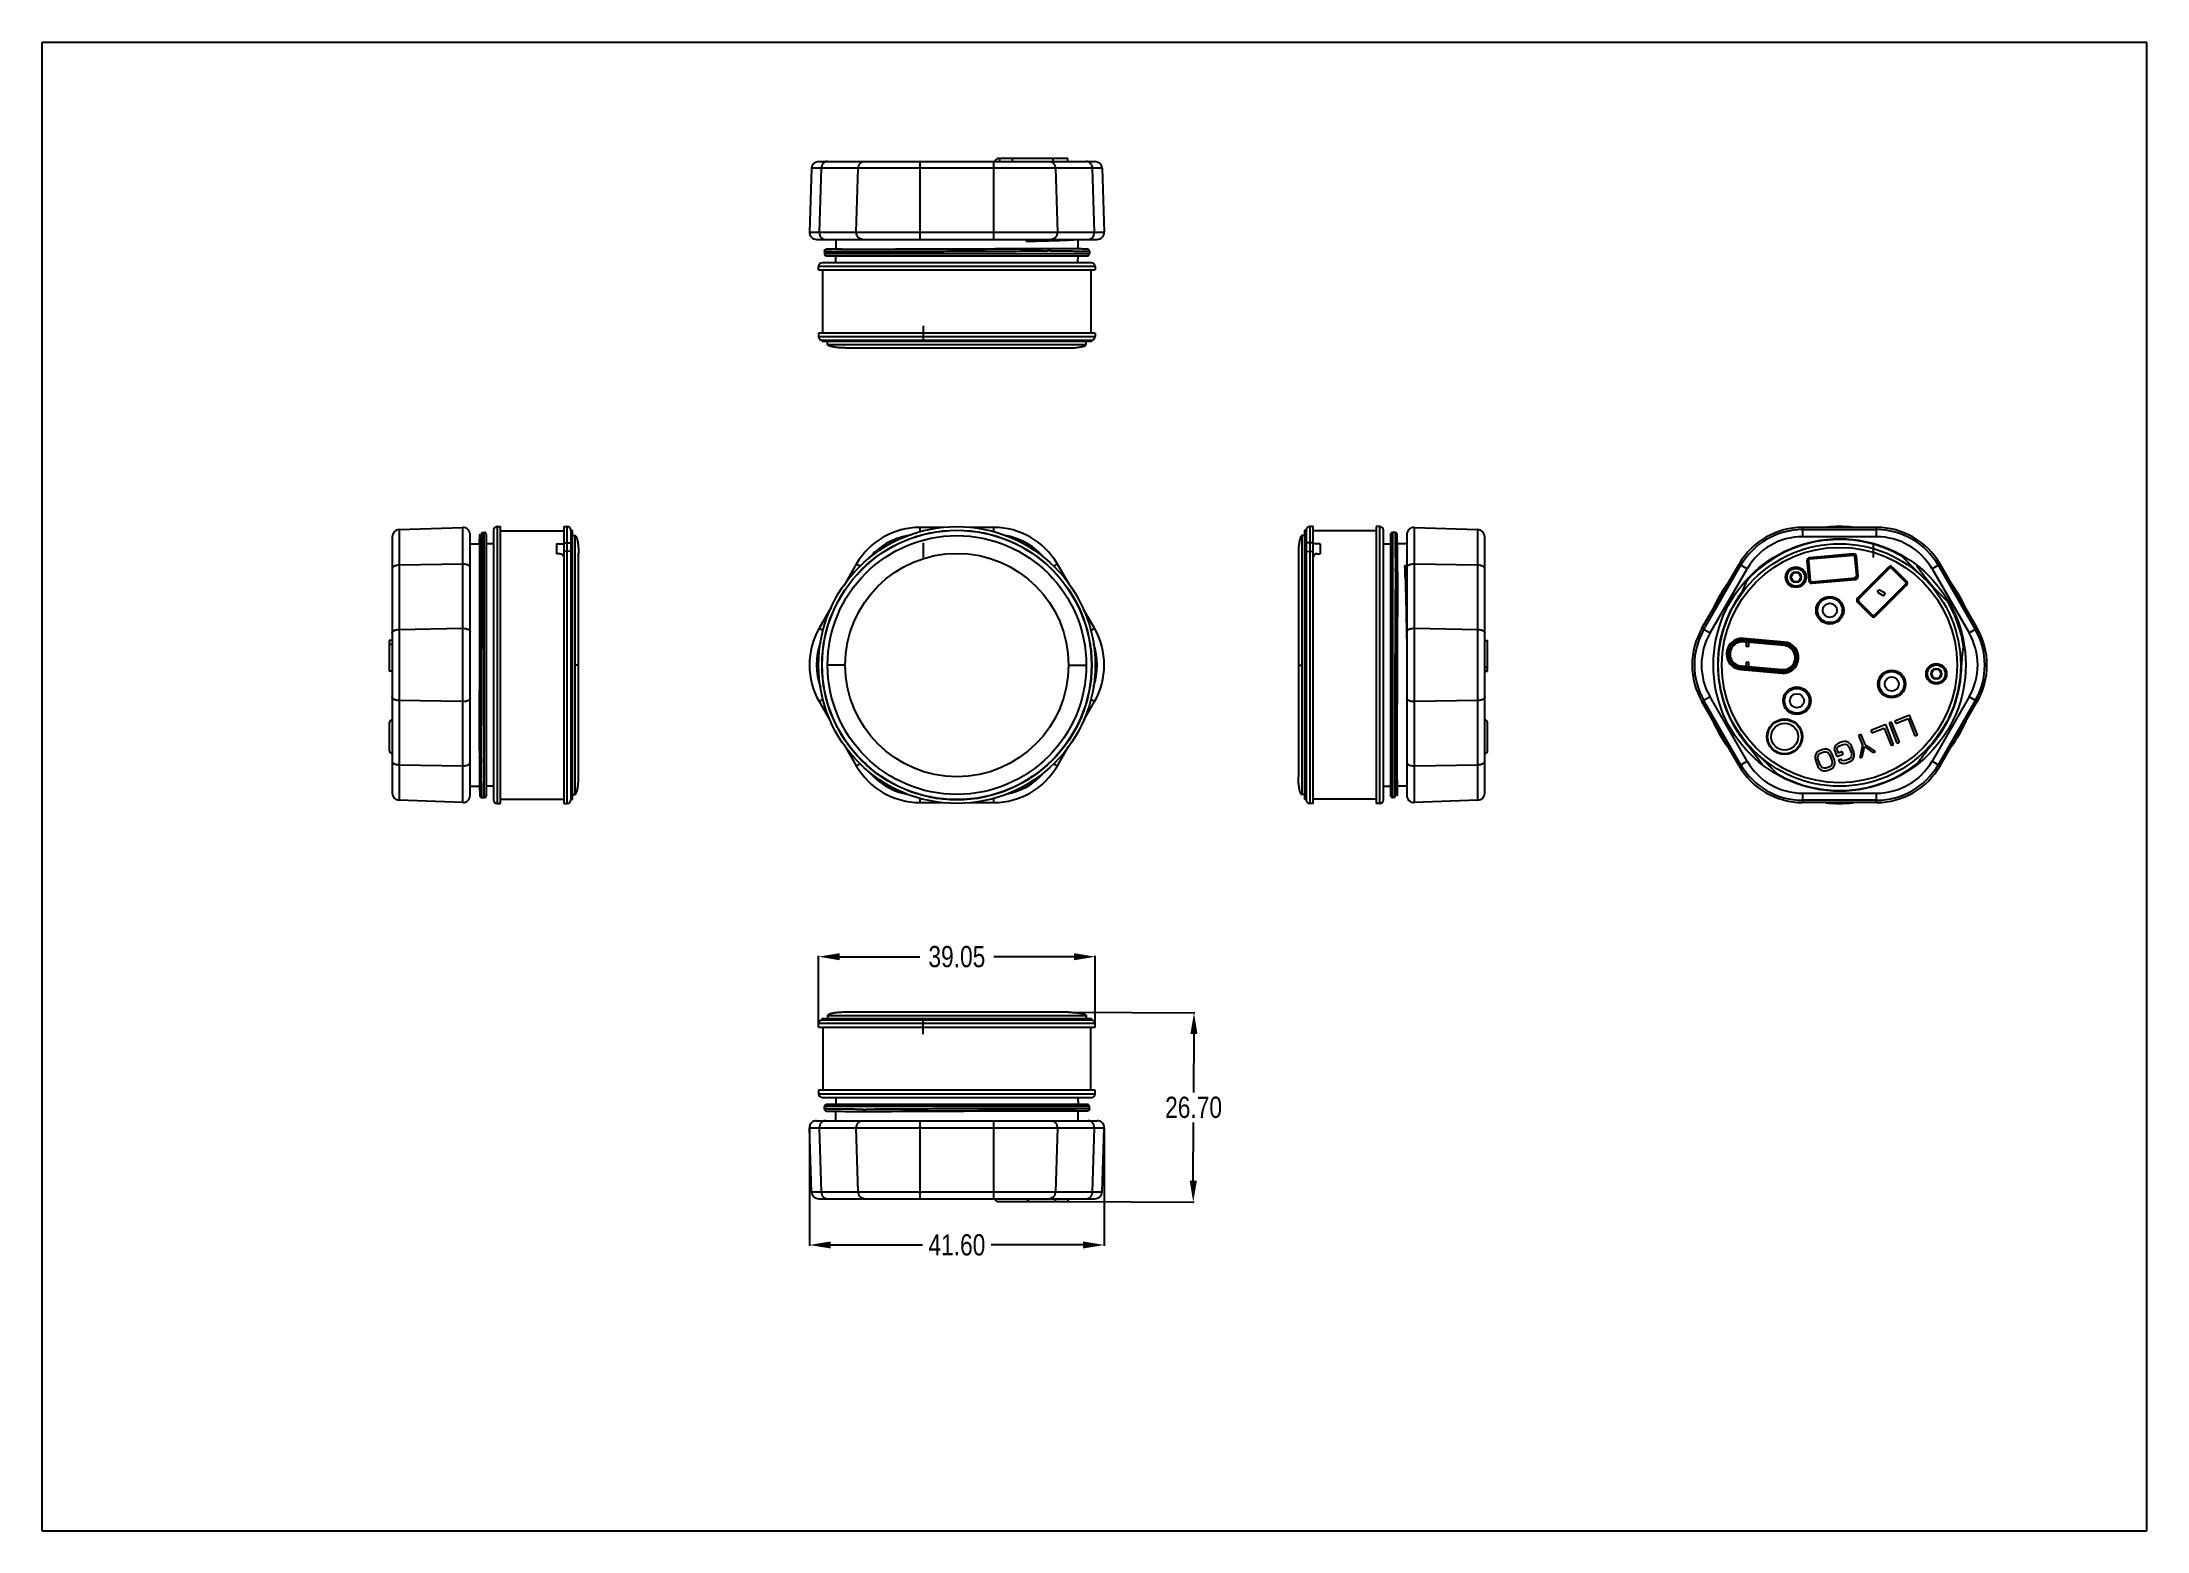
# Model space of a CAD drawing. Header units: millimetres. Extents: x 0 to 297, y 0 to 210.
import ezdxf

# ---------------------------------------------------------------- set-up
doc = ezdxf.new("R2010")
doc.units = ezdxf.units.MM
doc.header["$LTSCALE"] = 16.335
doc.header["$PDMODE"] = 3
doc.header["$PDSIZE"] = 0.3125
doc.layers.get('0').update_dxf_attribs({"linetype": 'CONTINUOUS'})
doc.layers.get('Defpoints').update_dxf_attribs({"linetype": 'CONTINUOUS'})
doc.styles.get("Standard").update_dxf_attribs({"font": 'txt', "width": 0.8})
doc.dimstyles.get("Standard").update_dxf_attribs({"dimtxt": 0.15625, "dimasz": 0.1875, "dimexe": 0.125, "dimexo": 0.0625, "dimtad": 0, "dimtih": 1, "dimtoh": 1, "dimdsep": 46, "dimtxsty": 'STANDARD', "dimblk": '_FILLED', "dimblk1": '_FILLED', "dimblk2": '_FILLED', "dimcen": 0.09, "dimazin": 2, "dimtp": 0.01, "dimtm": 0.01, "dimtfac": 1, "dimtofl": 0, "dimtmove": 0, "dimatfit": 3, "dimldrblk": '_FILLED', "dimfxl": 1, "dimtolj": 1, "dimarcsym": 0})

msp = doc.modelspace()

# ---------------------------------------------------------------- blocks, each defined once
blk = doc.blocks.new('_FILLED')
at = {"color": 0, "linetype": 'ByBlock'}
blk.add_solid([(0, 0), (-1, 0.167), (-1, -0.167)], dxfattribs=at)
blk = doc.blocks.new('*D1')
at = {"color": 3, "lineweight": -2}
for p, q in [((144.9, 73.15), (162.66, 73.08)), ((162.52, 70.08), (162.49, 61.86)), ((162.44, 49.38), (162.48, 57.61)), ((144.79, 46.45), (162.56, 46.38))]:
    blk.add_line(p, q, dxfattribs=at)
at = {"layer": 'Defpoints', "color": 0}
for p in [(144.83, 73.15), (144.73, 46.45), (162.43, 46.38)]:
    blk.add_point(p, dxfattribs=at)
at = {"color": 3, "lineweight": -2, "xscale": 3, "yscale": 3, "zscale": 3}
for p, rotation in [((162.54, 73.08), 89.77353345235025), ((162.43, 46.38), 269.7735334523502)]:
    blk.add_blockref('_FILLED', p, dxfattribs=dict(at, rotation=rotation))
at = {"color": 3, "insert": (162.48, 59.73), "char_height": 3, "attachment_point": 5}
blk.add_mtext('\\A1;26.70', dxfattribs=at)
blk = doc.blocks.new('*D2')
at = {"color": 3, "lineweight": -2}
for p, q in [((108.28, 56.76), (108.28, 40.21)), ((149.88, 56.76), (149.88, 40.21)), ((111.28, 40.33), (124.25, 40.33)), ((146.88, 40.33), (133.9, 40.33))]:
    blk.add_line(p, q, dxfattribs=at)
at = {"layer": 'Defpoints', "color": 0}
for p in [(108.28, 56.82), (149.88, 56.82), (149.88, 40.33)]:
    blk.add_point(p, dxfattribs=at)
at = {"color": 3, "lineweight": -2, "xscale": 3, "yscale": 3, "zscale": 3, "rotation": 180}
blk.add_blockref('_FILLED', (108.28, 40.33), dxfattribs=at)
at = {"color": 3, "lineweight": -2, "xscale": 3, "yscale": 3, "zscale": 3}
blk.add_blockref('_FILLED', (149.88, 40.33), dxfattribs=at)
at = {"color": 3, "insert": (129.08, 40.33), "char_height": 3, "attachment_point": 5}
blk.add_mtext('\\A1;41.60', dxfattribs=at)
blk = doc.blocks.new('*D3')
at = {"color": 3, "lineweight": -2}
for p, q in [((109.56, 71.12), (109.56, 81.12)), ((112.56, 80.99), (123.86, 80.99)), ((145.61, 80.99), (134.31, 80.99)), ((148.61, 71.12), (148.61, 81.12))]:
    blk.add_line(p, q, dxfattribs=at)
at = {"layer": 'Defpoints', "color": 0}
for p in [(148.61, 80.99), (109.56, 71.05), (148.61, 71.05)]:
    blk.add_point(p, dxfattribs=at)
at = {"color": 3, "lineweight": -2, "xscale": 3, "yscale": 3, "zscale": 3, "rotation": 180}
blk.add_blockref('_FILLED', (109.56, 80.99), dxfattribs=at)
at = {"color": 3, "lineweight": -2, "xscale": 3, "yscale": 3, "zscale": 3}
blk.add_blockref('_FILLED', (148.61, 80.99), dxfattribs=at)
at = {"color": 3, "insert": (129.08, 80.99), "char_height": 3, "attachment_point": 5}
blk.add_mtext('\\A1;39.05', dxfattribs=at)

# ---------------------------------------------------------------- dimensions: what is measured, and where the dimension line sits
for base, p1, p2, picture, middle in [((148.608, 80.994), (109.561, 71.055), (148.608, 71.055), '*D3', (129.084, 80.994)), ((149.878, 40.332), (108.276, 56.82), (149.878, 56.82), '*D2', (129.077, 40.332))]:
    dim = msp.add_linear_dim(base=base, p1=p1, p2=p2, dimstyle='STANDARD', override={"dimtxt": 3, "dimasz": 3, "dimzin": 0, "dimcen": 2.673, "dimclrd": 3, "dimclre": 3, "dimclrt": 3, "dimadec": 0, "dimazin": 0, "dimtp": 0, "dimtm": 0, "dimtzin": 0})
    dim.commit()
    dim.dimension.update_dxf_attribs({"geometry": picture, "text_midpoint": middle})
dim = msp.add_aligned_dim(p1=(144.834, 73.155), p2=(144.729, 46.455), distance=17.702, dimstyle='STANDARD', override={"dimtxt": 3, "dimasz": 3, "dimzin": 0, "dimcen": 2.673, "dimclrd": 3, "dimclre": 3, "dimclrt": 3, "dimadec": 0, "dimazin": 0, "dimtp": 0, "dimtm": 0, "dimtzin": 0})
dim.commit()
dim.dimension.update_dxf_attribs({"geometry": '*D1', "text_midpoint": (162.484, 59.735)})

# ---------------------------------------------------------------- linework, layer by layer
at = {"color": 7, "linetype": 'Continuous'}
for p, q in [((0, 0), (0, 210)), ((0, 210), (297, 210)), ((297, 0), (297, 210)), ((109.59, 193.163), (148.564, 193.163)), ((123.85, 193.163), (123.85, 182.163)), ((134.303, 182.163), (134.303, 193.163)), ((144.729, 193.563), (134.924, 193.563)), ((135.151, 193.163), (135.151, 193.563)), ((136.885, 193.563), (136.885, 193.163)), ((142.663, 193.163), (142.663, 193.563)), ((144.729, 193.163), (144.729, 193.563)), ((108.59, 192.198), (108.276, 183.198)), ((149.563, 192.198), (108.59, 192.198)), ((109.934, 192.198), (109.662, 183.198)), ((114.889, 183.198), (115.161, 192.198)), ((142.993, 192.198), (143.265, 183.198)), ((148.491, 183.198), (148.219, 192.198)), ((149.563, 192.198), (149.878, 183.198)), ((108.276, 183.198), (149.878, 183.198)), ((109.275, 182.163), (148.878, 182.163)), ((111.987, 182.163), (111.984, 180.799)), ((138.877, 181.906), (138.876, 182.163)), ((146.185, 180.824), (146.182, 182.163)), ((109.564, 177.863), (109.564, 178.363)), ((148.604, 178.363), (109.564, 178.363)), ((148.104, 178.863), (110.064, 178.863)), ((110.384, 180.494), (110.384, 180.163)), ((110.384, 180.163), (147.784, 180.163)), ((110.685, 179.863), (147.484, 179.863)), ((112.007, 178.863), (111.99, 179.863)), ((117.856, 180.773), (118.19, 180.773)), ((118.196, 180.767), (117.859, 180.767)), ((118.19, 180.773), (118.271, 180.774)), ((118.277, 180.767), (118.196, 180.767)), ((118.271, 180.774), (118.414, 180.774)), ((118.386, 180.768), (118.277, 180.767)), ((118.444, 180.768), (118.386, 180.768)), ((118.414, 180.774), (118.425, 180.774)), ((118.432, 180.774), (118.444, 180.774)), ((122.026, 180.779), (122.321, 180.779)), ((122.323, 180.774), (122.028, 180.774)), ((124.632, 180.785), (124.928, 180.786)), ((124.928, 180.781), (124.632, 180.78)), ((127.228, 180.488), (127.761, 180.49)), ((130.408, 180.499), (130.94, 180.502)), ((140.508, 180.852), (139.591, 180.846)), ((139.597, 180.852), (140.511, 180.858)), ((140.61, 180.852), (140.508, 180.852)), ((140.511, 180.858), (140.61, 180.859)), ((140.61, 180.859), (141.176, 180.863)), ((141.679, 180.86), (140.61, 180.852)), ((142.096, 180.863), (141.176, 180.863)), ((142.095, 180.863), (141.679, 180.86)), ((142.307, 180.563), (141.885, 180.56)), ((146.162, 178.863), (146.179, 179.863)), ((146.186, 180.824), (146.167, 180.825)), ((147.784, 180.494), (147.784, 180.163)), ((148.604, 178.363), (148.604, 177.863)), ((109.564, 177.863), (148.604, 177.863)), ((110.164, 168.963), (110.164, 177.863)), ((148.004, 177.863), (148.004, 168.963)), ((124.334, 169.963), (124.334, 167.963)), ((109.56, 168.963), (109.56, 168.463)), ((109.56, 168.463), (148.609, 168.463)), ((148.608, 168.963), (109.561, 168.963)), ((110.061, 167.963), (148.108, 167.963)), ((110.085, 167.963), (110.085, 167.763)), ((148.069, 167.763), (110.085, 167.763)), ((110.834, 167.363), (110.834, 167.763)), ((110.834, 167.363), (147.334, 167.363)), ((113.334, 166.863), (144.834, 166.863)), ((147.334, 167.363), (147.334, 167.763)), ((148.069, 167.963), (148.069, 167.763)), ((148.609, 168.963), (148.609, 168.463)), ((49.397, 140.229), (49.397, 104.055)), ((50.362, 141.228), (59.362, 141.542)), ((50.362, 141.228), (50.362, 103.056)), ((59.362, 102.741), (59.362, 141.542)), ((60.397, 103.741), (60.397, 140.543)), ((62.065, 140.834), (62.397, 140.834)), ((62.397, 103.434), (62.397, 140.834)), ((62.697, 103.734), (62.697, 140.534)), ((63.697, 141.154), (63.697, 103.114)), ((64.197, 141.654), (64.197, 102.614)), ((64.197, 141.654), (64.697, 141.654)), ((64.697, 102.614), (64.697, 141.654)), ((64.697, 141.054), (73.597, 141.054)), ((73.597, 141.658), (73.597, 102.61)), ((73.597, 141.658), (74.097, 141.658)), ((74.097, 102.61), (74.097, 141.658)), ((74.597, 141.158), (74.597, 103.11)), ((74.597, 141.134), (74.797, 141.134)), ((74.797, 141.134), (74.797, 103.15)), ((74.797, 140.384), (75.197, 140.384)), ((75.197, 103.884), (75.197, 140.384)), ((123.85, 141.543), (123.85, 140.919)), ((127.242, 141.543), (123.85, 141.543)), ((134.303, 141.543), (130.927, 141.543)), ((134.303, 140.924), (134.303, 141.543)), ((177.765, 140.384), (177.765, 103.884)), ((178.165, 140.384), (177.765, 140.384)), ((178.165, 103.15), (178.165, 141.134)), ((178.365, 141.134), (178.165, 141.134)), ((178.365, 141.158), (178.365, 103.11)), ((178.865, 141.658), (178.865, 102.61)), ((179.365, 141.658), (178.865, 141.658)), ((179.365, 102.61), (179.365, 141.658)), ((188.265, 141.054), (179.365, 141.054)), ((188.265, 141.654), (188.265, 102.614)), ((188.765, 141.654), (188.265, 141.654)), ((188.765, 102.614), (188.765, 141.654)), ((189.265, 103.114), (189.265, 141.154)), ((190.265, 140.534), (190.265, 103.734)), ((190.565, 140.834), (190.565, 103.434)), ((190.897, 140.834), (190.565, 140.834)), ((192.565, 140.543), (192.565, 103.741)), ((193.6, 141.542), (193.6, 102.741)), ((193.6, 141.542), (202.6, 141.228)), ((202.6, 103.056), (202.6, 141.228)), ((203.565, 104.055), (203.565, 140.229)), ((248.406, 141.542), (248.406, 140.229)), ((258.859, 141.542), (248.406, 141.542)), ((248.406, 141.228), (258.859, 141.228)), ((258.859, 140.229), (248.406, 140.229)), ((258.859, 140.229), (258.859, 141.542)), ((60.397, 139.232), (61.76, 139.234)), ((63.697, 139.211), (62.697, 139.229)), ((72.597, 139.21), (72.597, 137.831)), ((72.597, 139.21), (73.597, 139.21)), ((73.097, 137.831), (72.597, 137.831)), ((73.597, 139.392), (74.597, 139.392)), ((74.597, 138.191), (73.597, 138.155)), ((75.697, 106.384), (75.697, 137.884)), ((124.334, 139.392), (124.334, 137.308)), ((177.265, 137.884), (177.265, 106.384)), ((179.365, 139.392), (178.365, 139.392)), ((178.365, 138.191), (179.365, 138.155)), ((180.365, 139.21), (179.365, 139.21)), ((179.865, 137.831), (180.365, 137.831)), ((180.365, 139.21), (180.365, 137.831)), ((189.265, 139.211), (190.265, 139.229)), ((192.565, 139.232), (191.227, 139.234)), ((249.231, 136.846), (249.032, 136.828)), ((249.032, 136.828), (249.276, 134.039)), ((249.231, 136.846), (249.475, 134.056)), ((255.572, 137.802), (249.395, 137.262)), ((249.395, 137.262), (249.413, 137.063)), ((255.589, 137.603), (249.413, 137.063)), ((255.589, 137.603), (255.572, 137.802)), ((256.005, 137.438), (255.806, 137.421)), ((256.05, 134.632), (255.806, 137.421)), ((256.249, 134.649), (256.005, 137.438)), ((258.375, 139.392), (258.375, 137.308)), ((262.485, 137.457), (268.947, 130.995)), ((59.362, 136.368), (50.362, 136.211)), ((114.888, 136.369), (113.11, 133.288)), ((115.411, 136.067), (114.888, 136.369)), ((143.265, 136.369), (142.752, 136.072)), ((144.953, 133.446), (143.265, 136.369)), ((190.965, 135.357), (190.962, 135.766)), ((191.265, 134.226), (191.257, 133.161)), ((191.265, 135.145), (191.262, 135.549)), ((191.265, 135.145), (191.265, 134.226)), ((192.309, 136.151), (192.565, 136.151)), ((202.6, 136.211), (193.6, 136.368)), ((234.217, 127.316), (239.444, 136.369)), ((234.49, 127.159), (239.717, 136.211)), ((235.356, 126.659), (240.582, 135.712)), ((240.582, 135.712), (239.444, 136.368)), ((242.574, 135.932), (242.755, 136.177)), ((249.276, 134.039), (249.475, 134.056)), ((249.692, 133.875), (255.868, 134.415)), ((249.692, 133.875), (249.709, 133.675)), ((249.709, 133.675), (255.886, 134.216)), ((255.886, 134.216), (255.868, 134.415)), ((256.05, 134.632), (256.249, 134.649)), ((256.168, 131.557), (260.552, 135.941)), ((260.693, 135.8), (256.309, 131.415)), ((260.693, 135.8), (260.552, 135.941)), ((261.117, 135.941), (260.976, 135.8)), ((262.956, 133.82), (260.976, 135.8)), ((261.117, 135.941), (263.097, 133.961)), ((262.956, 133.82), (263.097, 133.961)), ((267.821, 136.368), (266.683, 135.712)), ((266.683, 135.712), (271.909, 126.659)), ((267.548, 136.211), (272.775, 127.159)), ((273.047, 127.316), (267.821, 136.368)), ((61.783, 130.838), (61.784, 131.156)), ((61.784, 131.352), (61.785, 132.324)), ((61.784, 131.156), (61.784, 131.352)), ((61.785, 132.381), (61.786, 132.849)), ((61.785, 132.324), (61.785, 132.381)), ((61.786, 132.849), (61.786, 133.161)), ((61.789, 130.721), (61.788, 130.652)), ((61.79, 131.347), (61.789, 131.154)), ((61.789, 131.154), (61.789, 130.969)), ((61.789, 130.969), (61.789, 130.841)), ((61.789, 130.841), (61.789, 130.721)), ((61.791, 132.016), (61.79, 131.347)), ((61.792, 132.852), (61.791, 132.333)), ((61.791, 132.333), (61.791, 132.206)), ((61.791, 132.206), (61.791, 132.108)), ((61.791, 132.108), (61.791, 132.03)), ((61.791, 132.029), (61.791, 132.016)), ((61.792, 133.159), (61.792, 132.852)), ((191.236, 130.715), (191.245, 132.221)), ((191.245, 132.221), (191.249, 132.845)), ((191.249, 132.845), (191.251, 133.14)), ((191.257, 133.161), (191.251, 132.207)), ((256.168, 131.557), (256.309, 131.415)), ((256.309, 131.133), (256.168, 130.991)), ((258.147, 129.011), (256.168, 130.991)), ((256.309, 131.133), (258.289, 129.153)), ((258.572, 129.153), (262.956, 133.537)), ((263.097, 133.395), (258.713, 129.011)), ((258.983, 132.415), (259.183, 132.762)), ((258.983, 132.415), (259.849, 131.915)), ((260.049, 132.262), (259.183, 132.762)), ((260.049, 132.262), (259.849, 131.915)), ((263.097, 133.395), (262.956, 133.537)), ((111.361, 130.259), (109.662, 127.316)), ((148.492, 127.316), (146.96, 129.97)), ((258.147, 129.011), (258.289, 129.153)), ((258.572, 129.153), (258.713, 129.011)), ((48.997, 125.593), (48.997, 121.288)), ((49.397, 125.593), (48.997, 125.593)), ((49.397, 125.586), (48.997, 125.586)), ((48.997, 125.081), (49.397, 125.081)), ((50.362, 127.159), (59.362, 127.316)), ((61.78, 126.892), (61.779, 126.394)), ((109.662, 127.316), (110.193, 127.009)), ((147.974, 127.017), (148.492, 127.316)), ((191.214, 126.387), (191.217, 126.889)), ((191.214, 126.359), (191.214, 126.387)), ((191.222, 126.896), (191.219, 126.392)), ((191.219, 126.392), (191.219, 126.359)), ((192.526, 126.82), (192.565, 124.768)), ((193.6, 127.316), (202.6, 127.159)), ((203.565, 125.593), (203.965, 125.593)), ((203.965, 121.288), (203.965, 125.593)), ((234.218, 127.316), (235.356, 126.659)), ((245.806, 124.881), (240.029, 125.387)), ((240.046, 125.586), (245.824, 125.081)), ((240.072, 125.885), (240.055, 125.686)), ((240.055, 125.686), (245.833, 125.18)), ((245.85, 125.379), (240.072, 125.885)), ((240.475, 125.348), (240.475, 124.734)), ((240.641, 125.534), (240.825, 125.534)), ((240.825, 125.518), (240.825, 125.534)), ((240.825, 124.734), (240.825, 125.317)), ((245.85, 125.379), (245.833, 125.18)), ((271.909, 126.659), (273.047, 127.316)), ((61.764, 123.384), (61.765, 123.477)), ((61.764, 123.356), (61.764, 123.384)), ((61.765, 123.642), (61.766, 123.827)), ((61.765, 123.477), (61.765, 123.642)), ((61.77, 123.644), (61.769, 123.48)), ((61.769, 123.48), (61.769, 123.387)), ((61.771, 123.829), (61.77, 123.644)), ((62.069, 123.459), (62.071, 123.991)), ((75.696, 122.134), (75.197, 122.134)), ((113.335, 122.134), (110.835, 122.134)), ((144.834, 122.134), (147.334, 122.134)), ((177.265, 122.134), (177.765, 122.134)), ((190.904, 123.988), (190.902, 123.459)), ((203.965, 121.801), (203.565, 121.801)), ((245.493, 121.295), (239.715, 121.801)), ((239.732, 122), (245.51, 121.494)), ((240.825, 124.734), (240.475, 124.734)), ((240.475, 122.534), (240.475, 121.935)), ((240.475, 122.534), (240.825, 122.534)), ((240.825, 121.904), (240.825, 122.534)), ((49.397, 121.288), (48.997, 121.288)), ((61.755, 120.884), (61.755, 120.915)), ((61.759, 120.626), (61.758, 120.442)), ((61.76, 120.882), (61.759, 120.789)), ((61.759, 120.789), (61.759, 120.626)), ((62.058, 120.28), (62.06, 120.809)), ((190.892, 120.809), (190.89, 120.277)), ((203.565, 121.295), (203.965, 121.295)), ((203.565, 121.288), (203.965, 121.288)), ((239.689, 121.502), (239.706, 121.701)), ((239.689, 121.502), (245.467, 120.996)), ((245.484, 121.195), (239.706, 121.701)), ((245.467, 120.996), (245.484, 121.195)), ((59.362, 116.968), (50.362, 117.125)), ((61.747, 117.882), (61.745, 117.379)), ((110.19, 117.273), (109.662, 116.968)), ((109.662, 116.968), (111.22, 114.268)), ((146.997, 114.379), (148.492, 116.968)), ((148.492, 116.968), (147.981, 117.262)), ((191.181, 117.376), (191.183, 117.874)), ((191.183, 117.874), (191.183, 117.909)), ((191.188, 117.876), (191.186, 117.372)), ((191.188, 117.909), (191.188, 117.876)), ((202.6, 117.125), (193.6, 116.968)), ((239.444, 107.915), (234.217, 116.968)), ((235.356, 117.625), (234.218, 116.968)), ((239.717, 108.072), (234.49, 117.125)), ((240.582, 108.572), (235.356, 117.625)), ((271.909, 117.625), (266.683, 108.572)), ((272.775, 117.125), (267.548, 108.072)), ((267.821, 107.915), (273.047, 116.968)), ((273.048, 116.968), (271.909, 117.625)), ((48.997, 113.926), (48.997, 110.126)), ((61.725, 113.553), (61.716, 112.047)), ((191.171, 112.252), (191.172, 112.921)), ((191.172, 113.299), (191.173, 113.394)), ((191.172, 113.114), (191.172, 113.299)), ((191.172, 112.921), (191.172, 113.114)), ((191.173, 113.562), (191.173, 113.621)), ((191.173, 113.566), (191.173, 113.58)), ((191.173, 113.547), (191.173, 113.562)), ((191.173, 113.394), (191.173, 113.547)), ((191.178, 113.112), (191.177, 112.223)), ((191.178, 113.628), (191.178, 113.568)), ((191.178, 113.58), (191.178, 113.553)), ((191.178, 113.553), (191.178, 113.397)), ((191.178, 113.397), (191.178, 113.3)), ((191.178, 113.3), (191.178, 113.112)), ((203.965, 110.126), (203.965, 113.926)), ((260.152, 113.733), (258.059, 112.908)), ((258.059, 112.908), (258.199, 112.551)), ((258.199, 112.551), (259.944, 113.239)), ((259.944, 113.239), (260.904, 110.805)), ((261.253, 110.942), (260.152, 113.733)), ((260.966, 114.054), (260.617, 113.917)), ((260.617, 113.917), (261.718, 111.126)), ((262.067, 111.263), (260.966, 114.054)), ((263.524, 115.063), (261.431, 114.238)), ((261.431, 114.238), (261.572, 113.881)), ((261.572, 113.881), (263.316, 114.569)), ((263.316, 114.569), (264.276, 112.135)), ((264.625, 112.272), (263.524, 115.063)), ((61.697, 110.043), (61.704, 111.108)), ((61.697, 110.043), (61.697, 109.123)), ((61.704, 111.108), (61.706, 111.42)), ((61.712, 111.424), (61.71, 111.129)), ((61.716, 112.047), (61.712, 111.424)), ((113.171, 110.889), (114.888, 107.915)), ((143.265, 107.915), (144.829, 110.623)), ((191.169, 111.109), (191.17, 111.416)), ((191.17, 111.935), (191.171, 112.062)), ((191.17, 111.861), (191.17, 111.935)), ((191.17, 111.416), (191.17, 111.861)), ((191.171, 112.238), (191.171, 112.252)), ((191.171, 112.122), (191.171, 112.237)), ((191.171, 112.062), (191.171, 112.122)), ((191.177, 112.223), (191.176, 112.117)), ((191.176, 112.117), (191.176, 112.061)), ((191.176, 112.061), (191.176, 111.887)), ((191.176, 111.887), (191.176, 111.876)), ((191.176, 111.875), (191.176, 111.107)), ((244.764, 106.811), (240.368, 111.208)), ((250.791, 110.042), (250.524, 109.867)), ((251.256, 110.225), (250.791, 110.042)), ((251.57, 110.28), (251.256, 110.225)), ((251.397, 109.869), (251.653, 109.901)), ((251.85, 110.253), (251.57, 110.28)), ((251.653, 109.901), (251.874, 109.851)), ((252.176, 110.107), (251.85, 110.253)), ((252.386, 109.916), (252.176, 110.107)), ((252.561, 109.642), (252.386, 109.916)), ((253.013, 110.712), (252.874, 110.383)), ((252.874, 110.383), (252.909, 110.122)), ((252.909, 110.122), (253.261, 109.231)), ((253.198, 110.922), (253.013, 110.712)), ((253.466, 111.096), (253.198, 110.922)), ((253.269, 110.401), (253.397, 110.589)), ((253.282, 110.2), (253.269, 110.401)), ((253.469, 109.725), (253.282, 110.2)), ((253.397, 110.589), (253.606, 110.74)), ((253.989, 111.303), (253.466, 111.096)), ((253.992, 109.932), (253.469, 109.725)), ((253.606, 110.74), (254.129, 110.946)), ((254.303, 111.358), (253.989, 111.303)), ((254.133, 109.575), (253.992, 109.932)), ((254.129, 110.946), (254.385, 110.979)), ((254.583, 111.331), (254.303, 111.358)), ((254.385, 110.979), (254.607, 110.929)), ((254.909, 111.185), (254.583, 111.331)), ((254.607, 110.929), (254.793, 110.796)), ((254.793, 110.796), (254.945, 110.582)), ((255.119, 110.993), (254.909, 111.185)), ((254.945, 110.582), (255.296, 109.691)), ((255.294, 110.719), (255.119, 110.993)), ((255.645, 109.829), (255.294, 110.719)), ((256.664, 112.357), (256.315, 112.22)), ((256.315, 112.22), (256.877, 110.795)), ((256.877, 110.795), (256.485, 109.062)), ((257.226, 110.932), (256.664, 112.357)), ((256.834, 109.2), (257.145, 110.626)), ((257.145, 110.626), (258.346, 109.796)), ((258.694, 109.933), (257.226, 110.932)), ((258.346, 109.796), (258.694, 109.933)), ((260.904, 110.805), (261.253, 110.942)), ((261.718, 111.126), (262.067, 111.263)), ((264.276, 112.135), (264.625, 112.272)), ((50.362, 108.072), (59.362, 107.915)), ((61.697, 109.123), (61.7, 108.72)), ((61.997, 108.911), (62, 108.502)), ((114.888, 107.915), (115.4, 108.211)), ((142.75, 108.213), (143.265, 107.915)), ((193.6, 107.915), (202.6, 108.072)), ((239.444, 107.915), (240.582, 108.572)), ((250.199, 109.328), (250.177, 109.044)), ((250.177, 109.044), (250.236, 108.725)), ((250.338, 109.657), (250.199, 109.328)), ((250.236, 108.725), (250.587, 107.834)), ((250.524, 109.867), (250.338, 109.657)), ((250.549, 109.123), (250.595, 109.347)), ((250.584, 108.862), (250.549, 109.123)), ((250.936, 107.971), (250.584, 108.862)), ((250.587, 107.834), (250.762, 107.56)), ((250.595, 109.347), (250.723, 109.534)), ((250.723, 109.534), (250.932, 109.685)), ((250.762, 107.56), (250.972, 107.368)), ((250.932, 109.685), (251.397, 109.869)), ((251.087, 107.757), (250.936, 107.971)), ((250.972, 107.368), (251.298, 107.222)), ((251.274, 107.625), (251.087, 107.757)), ((251.495, 107.575), (251.274, 107.625)), ((251.298, 107.222), (251.578, 107.195)), ((251.751, 107.607), (251.495, 107.575)), ((251.578, 107.195), (251.892, 107.251)), ((252.216, 107.79), (251.751, 107.607)), ((251.874, 109.851), (252.061, 109.719)), ((251.892, 107.251), (252.357, 107.434)), ((252.061, 109.719), (252.212, 109.504)), ((252.212, 109.504), (252.564, 108.613)), ((252.426, 107.942), (252.216, 107.79)), ((252.357, 107.434), (252.624, 107.608)), ((252.553, 108.129), (252.426, 107.942)), ((252.599, 108.353), (252.553, 108.129)), ((252.913, 108.751), (252.561, 109.642)), ((252.564, 108.613), (252.599, 108.353)), ((252.624, 107.608), (252.81, 107.819)), ((252.81, 107.819), (252.949, 108.148)), ((252.971, 108.431), (252.913, 108.751)), ((252.949, 108.148), (252.971, 108.431)), ((253.261, 109.231), (254.133, 109.575)), ((253.82, 108.835), (253.471, 108.697)), ((253.471, 108.697), (253.647, 108.423)), ((253.647, 108.423), (253.973, 108.277)), ((253.949, 108.679), (253.82, 108.835)), ((254.17, 108.629), (253.949, 108.679)), ((253.973, 108.277), (254.252, 108.25)), ((254.426, 108.662), (254.17, 108.629)), ((254.252, 108.25), (254.566, 108.305)), ((254.949, 108.868), (254.426, 108.662)), ((254.566, 108.305), (255.09, 108.512)), ((255.158, 109.019), (254.949, 108.868)), ((255.09, 108.512), (255.357, 108.686)), ((255.286, 109.207), (255.158, 109.019)), ((255.332, 109.431), (255.286, 109.207)), ((255.296, 109.691), (255.332, 109.431)), ((255.357, 108.686), (255.543, 108.896)), ((255.543, 108.896), (255.682, 109.226)), ((255.704, 109.509), (255.645, 109.829)), ((255.682, 109.226), (255.704, 109.509)), ((256.485, 109.062), (256.834, 109.2)), ((266.683, 108.572), (267.821, 107.915)), ((60.397, 105.036), (61.735, 105.034)), ((63.697, 105.057), (62.697, 105.039)), ((189.265, 105.057), (190.265, 105.039)), ((192.565, 105.036), (191.202, 105.034)), ((248.406, 104.055), (248.406, 102.741)), ((248.406, 104.055), (258.859, 104.055)), ((258.859, 102.741), (258.859, 104.055)), ((59.362, 102.741), (50.362, 103.056)), ((62.065, 103.434), (62.397, 103.434)), ((64.197, 102.614), (64.697, 102.614)), ((64.697, 103.214), (73.597, 103.214)), ((73.597, 102.61), (74.097, 102.61)), ((74.597, 103.15), (74.797, 103.15)), ((74.797, 103.884), (75.197, 103.884)), ((123.85, 103.349), (123.85, 102.741)), ((123.85, 102.741), (126.916, 102.741)), ((131.024, 102.741), (134.303, 102.741)), ((134.303, 102.741), (134.303, 103.321)), ((178.165, 103.884), (177.765, 103.884)), ((178.365, 103.15), (178.165, 103.15)), ((179.365, 102.61), (178.865, 102.61)), ((188.265, 103.214), (179.365, 103.214)), ((188.765, 102.614), (188.265, 102.614)), ((190.897, 103.434), (190.565, 103.434)), ((202.6, 103.056), (193.6, 102.741)), ((258.859, 103.056), (248.406, 103.056)), ((258.859, 102.741), (248.406, 102.741)), ((109.56, 71.055), (109.56, 71.555)), ((148.609, 71.555), (109.56, 71.555)), ((148.108, 72.055), (110.061, 72.055)), ((110.085, 72.055), (110.085, 72.255)), ((110.085, 72.255), (148.069, 72.255)), ((110.834, 72.655), (110.834, 72.255)), ((147.334, 72.655), (110.834, 72.655)), ((144.834, 73.155), (113.334, 73.155)), ((124.334, 70.055), (124.334, 72.055)), ((147.334, 72.655), (147.334, 72.255)), ((148.069, 72.055), (148.069, 72.255)), ((148.609, 71.055), (148.609, 71.555)), ((109.561, 71.055), (148.608, 71.055)), ((110.164, 71.055), (110.164, 62.155)), ((148.004, 62.155), (148.004, 71.055)), ((109.564, 62.155), (109.564, 61.655)), ((148.604, 62.155), (109.564, 62.155)), ((109.564, 61.655), (148.604, 61.655)), ((110.064, 61.155), (148.104, 61.155)), ((110.384, 59.523), (110.384, 59.855)), ((147.784, 59.855), (110.384, 59.855)), ((147.484, 60.155), (110.685, 60.155)), ((112.007, 61.155), (111.99, 60.155)), ((115.862, 59.455), (116.284, 59.458)), ((127.761, 59.518), (127.229, 59.516)), ((130.941, 59.529), (130.408, 59.528)), ((146.162, 61.155), (146.179, 60.155)), ((147.784, 59.523), (147.784, 59.855)), ((148.604, 61.655), (148.604, 62.155)), ((108.59, 47.82), (108.276, 56.82)), ((149.878, 56.82), (108.276, 56.82)), ((109.275, 57.855), (148.878, 57.855)), ((109.662, 56.82), (109.934, 47.82)), ((111.983, 59.193), (112.002, 59.193)), ((111.987, 57.855), (111.984, 59.193)), ((115.161, 47.82), (114.889, 56.82)), ((116.073, 59.155), (116.993, 59.155)), ((116.074, 59.155), (116.49, 59.158)), ((117.856, 59.161), (116.993, 59.155)), ((118.191, 59.163), (117.856, 59.161)), ((117.865, 59.167), (118.207, 59.169)), ((123.85, 57.855), (123.85, 46.855)), ((133.128, 59.231), (133.06, 59.231)), ((133.061, 59.236), (133.129, 59.236)), ((133.255, 59.232), (133.128, 59.231)), ((133.129, 59.236), (133.255, 59.237)), ((133.255, 59.237), (133.406, 59.237)), ((133.406, 59.232), (133.255, 59.232)), ((133.406, 59.237), (133.461, 59.237)), ((133.461, 59.232), (133.406, 59.232)), ((134.303, 46.855), (134.303, 57.855)), ((135.542, 59.242), (135.629, 59.243)), ((135.585, 59.237), (135.542, 59.237)), ((135.629, 59.238), (135.585, 59.237)), ((135.629, 59.243), (135.744, 59.243)), ((135.745, 59.238), (135.629, 59.238)), ((135.744, 59.243), (135.999, 59.244)), ((136, 59.238), (135.745, 59.238)), ((138.104, 59.248), (139.249, 59.249)), ((139.245, 59.243), (138.106, 59.242)), ((139.334, 59.243), (139.245, 59.243)), ((139.249, 59.249), (139.591, 59.25)), ((139.597, 59.244), (139.334, 59.243)), ((139.591, 59.25), (140.511, 59.25)), ((140.512, 59.244), (139.597, 59.244)), ((140.511, 59.25), (140.61, 59.251)), ((140.61, 59.244), (140.512, 59.244)), ((143.265, 56.82), (142.993, 47.82)), ((146.182, 57.855), (146.185, 59.218)), ((148.219, 47.82), (148.491, 56.82)), ((149.563, 47.82), (149.878, 56.82)), ((108.59, 47.82), (149.563, 47.82)), ((109.59, 46.855), (148.564, 46.855)), ((134.924, 46.455), (144.729, 46.455)), ((142.995, 46.455), (142.995, 46.855)), ((144.729, 46.855), (144.729, 46.455)), ((0, 0), (297, 0))]:
    msp.add_line(p, q, dxfattribs=at)
for centre, radius in [((129.084, 122.134), 19.524), ((129.084, 122.134), 19.024), ((129.077, 122.142), 18.992), ((129.084, 122.134), 18.25), ((253.633, 122.142), 17.8), ((129.084, 122.134), 15.75), ((253.625, 122.134), 17.1), ((253.625, 122.134), 16.6), ((247.476, 134.522), 1.45), ((247.476, 134.522), 1.25), ((247.476, 134.522), 0.75), ((247.476, 134.522), 0.65), ((252.262, 129.86), 1.95), ((252.262, 129.86), 1.75), ((252.262, 129.86), 1), ((267.286, 120.89), 1.45), ((267.286, 120.89), 1.25), ((247.615, 117.091), 1.95), ((247.615, 117.091), 1.75), ((260.997, 119.451), 1.95), ((260.997, 119.451), 1.75), ((260.997, 119.451), 1), ((267.286, 120.89), 0.75), ((267.286, 120.89), 0.65), ((247.615, 117.091), 1), ((245.886, 112.026), 2.5), ((245.886, 112.026), 2.4), ((245.886, 112.026), 1.9)]:
    msp.add_circle(centre, radius, dxfattribs=at)
for centre, radius, start, end in [((109.589, 192.163), 1, 90, 178), ((134.923, 193.063), 0.5, 90, 168.40889), ((148.564, 192.163), 1, 2, 90), ((109.275, 183.163), 1, 178, 270), ((110.816, 183.163), 1.155, 178.26789, 180.00002), ((116.043, 183.163), 1.155, 178.26789, 180.00002), ((120.283, 991.785), 810.092, 271.315217, 271.477792), ((142.111, 183.163), 1.155, 359.99998, 1.73211), ((147.337, 183.163), 1.155, 359.99998, 1.73211), ((148.878, 183.163), 1, 270, 2), ((110.064, 178.363), 0.5, 90, 180), ((110.684, 180.163), 0.3, 180, 270), ((147.484, 180.163), 0.3, 270, 360), ((148.104, 178.363), 0.5, 0, 90), ((110.06, 168.463), 0.5, 180, 270), ((148.109, 168.463), 0.5, 270, 360), ((50.397, 140.229), 1, 92, 180), ((59.397, 140.543), 1, 0, 92), ((62.397, 140.534), 0.3, 0, 90), ((64.197, 141.154), 0.5, 90, 180), ((74.097, 141.158), 0.5, 0, 90), ((123.85, 131.194), 10.349, 90, 150), ((123.85, 131.194), 9.349, 100.17161, 140.62727), ((134.303, 131.194), 10.349, 30, 90), ((134.303, 131.194), 9.349, 39.93605, 79.50363), ((178.865, 141.158), 0.5, 90, 180), ((188.765, 141.154), 0.5, 0, 90), ((190.565, 140.534), 0.3, 90, 180), ((193.565, 140.543), 1, 88, 180), ((202.565, 140.229), 1, 0, 88), ((248.406, 131.194), 10.348, 90, 150), ((248.406, 131.194), 10.034, 90, 150), ((248.406, 131.194), 9.034, 90, 150), ((253.624, 122.139), 17.695, 59.94999, 135.00933), ((253.625, 122.134), 19.524, 84.57787, 95.42213), ((253.625, 122.134), 19.52, 84.61602, 95.27015), ((258.859, 131.194), 10.348, 30, 90), ((258.859, 131.194), 10.034, 30, 90), ((258.859, 131.194), 9.034, 30, 90), ((249.43, 136.863), 0.4, 95.00002, 185.00002), ((249.43, 136.863), 0.2, 95.00002, 185.00002), ((255.607, 137.404), 0.4, 5.00002, 95.00002), ((255.607, 137.404), 0.2, 5.00002, 95.00002), ((59.397, 134.37), 1.999, 89.9999, 91.00018), ((3503.77, 112.107), 3312.887, 179.597898, 179.749522), ((-72.769, 127.477), 265.219, 1.45768, 1.87399), ((193.565, 134.37), 1.999, 88.99982, 90.0001), ((253.625, 122.134), 19.524, 143.59093, 155.19363), ((249.674, 134.074), 0.4, 185.00002, 275.00002), ((249.674, 134.074), 0.2, 185.00002, 275.00002), ((256.641, 133.528), 1.25, 118.17687, 135), ((255.851, 134.614), 0.2, 275.00002, 5.00002), ((255.851, 134.614), 0.4, 275.00002, 5.00002), ((260.834, 135.658), 0.4, 45, 135), ((260.834, 135.658), 0.2, 45, 135), ((262.814, 133.678), 0.2, 315, 45), ((262.814, 133.678), 0.4, 315, 45), ((253.625, 122.134), 19.52, 144.90698, 156.32956), ((253.632, 122.142), 17.2, 144.07333, 220.00034), ((256.45, 131.274), 0.4, 135, 225), ((256.45, 131.274), 0.2, 135, 225), ((253.634, 122.142), 17.199, 39.03528, 40.00237), ((253.625, 122.133), 17.699, 8.26885, 30.04131), ((253.625, 122.134), 19.524, 25.21284, 35.98702), ((253.625, 122.134), 19.52, 24.69028, 34.63528), ((258.43, 129.294), 0.4, 225, 315), ((258.43, 129.294), 0.2, 225, 315), ((59.397, 125.317), 1.999, 89.9999, 91.00018), ((118.624, 122.142), 10.349, 150, 210), ((118.624, 122.142), 9.349, 159.75296, 199.85725), ((139.53, 122.142), 9.349, 340.80283, 19.02706), ((139.53, 122.142), 10.349, 330, 30), ((193.565, 125.317), 1.999, 88.99982, 90.0001), ((243.18, 122.142), 10.348, 150, 210), ((243.18, 122.142), 10.034, 150, 210), ((243.18, 122.142), 9.034, 150, 210), ((239.88, 123.693), 2.2, 85.00002, 265.00002), ((239.88, 123.693), 2, 85.00002, 265.00002), ((239.88, 123.693), 1.9, 85.00002, 265.00002), ((239.88, 123.693), 1.7, 85.00002, 265.00002), ((245.658, 123.188), 2.2, 265.00002, 85.00002), ((245.658, 123.188), 2, 265.00002, 85.00002), ((245.658, 123.188), 1.9, 265.00002, 85.00002), ((245.658, 123.188), 1.7, 265.00002, 85.00002), ((264.086, 122.142), 9.034, 330, 30), ((264.086, 122.142), 10.034, 330, 30), ((264.086, 122.142), 10.348, 330, 30), ((253.638, 122.139), 17.194, 319.99391, 0.00793), ((59.397, 118.967), 1.999, 268.99982, 270.0001), ((-3250.572, 132.159), 3312.65, 359.597899, 359.749534), ((193.565, 118.967), 1.999, 269.9999, 271.00018), ((49.497, 113.926), 0.5, 101.59111, 180), ((203.465, 113.926), 0.5, 0, 78.40889), ((253.625, 122.134), 19.52, 203.40999, 215.33082), ((253.625, 122.134), 19.524, 204.38357, 216.04438), ((253.161, 119.577), 11.044, 213.13666, 213.61294), ((253.625, 122.134), 19.524, 324.21584, 335.29425), ((253.625, 122.134), 19.52, 325.08125, 336.23436), ((49.497, 110.126), 0.5, 180, 258.40889), ((203.465, 110.126), 0.5, 281.59111, 360), ((253.161, 119.577), 12.04, 216.12844, 216.72926), ((251.277, 121.019), 11.044, 251.51055, 251.9884), ((59.397, 109.914), 1.999, 268.99982, 270.0001), ((123.85, 113.089), 10.349, 210, 270), ((123.85, 113.089), 9.349, 220.02544, 258.83375), ((134.303, 113.089), 10.349, 270, 330), ((134.303, 113.089), 9.349, 280.81922, 318.73365), ((193.565, 109.914), 1.999, 269.9999, 271.00018), ((248.406, 113.089), 10.348, 210, 270), ((248.406, 113.089), 10.034, 210, 270), ((248.406, 113.089), 9.034, 210, 270), ((253.625, 122.133), 17.699, 239.95899, 308.88783), ((251.277, 121.019), 12.04, 248.39423, 248.9793), ((258.859, 113.089), 9.034, 270, 330), ((258.859, 113.089), 10.034, 270, 330), ((258.859, 113.089), 10.348, 270, 330), ((50.397, 104.055), 1, 180, 268), ((202.565, 104.055), 1, 272, 360), ((59.397, 103.741), 1, 268, 360), ((62.397, 103.734), 0.3, 270, 360), ((64.197, 103.114), 0.5, 180, 270), ((74.097, 103.11), 0.5, 270, 360), ((178.865, 103.11), 0.5, 180, 270), ((188.765, 103.114), 0.5, 270, 360), ((190.565, 103.734), 0.3, 180, 270), ((193.565, 103.741), 1, 180, 272), ((253.625, 122.134), 19.52, 264.28737, 275.61414), ((253.625, 122.134), 19.524, 264.4193, 275.58151), ((110.06, 71.555), 0.5, 90, 180), ((148.109, 71.555), 0.5, 0, 90), ((110.064, 61.655), 0.5, 180, 270), ((110.684, 59.855), 0.3, 90, 180), ((147.484, 59.855), 0.3, 0, 90), ((148.104, 61.655), 0.5, 270, 360), ((109.275, 56.855), 1, 90, 182), ((110.816, 56.855), 1.155, 179.99998, 181.73211), ((116.043, 56.855), 1.155, 179.99998, 181.73211), ((142.111, 56.855), 1.155, 358.26789, 0.00002), ((147.337, 56.855), 1.155, 358.26789, 0.00002), ((148.878, 56.855), 1, 358, 90), ((109.589, 47.855), 1, 182, 270), ((148.564, 47.855), 1, 270, 358), ((134.923, 46.955), 0.5, 191.59111, 270), ((138.723, 46.955), 0.5, 270, 348.40889)]:
    msp.add_arc(centre, radius, start, end, dxfattribs=at)
for points, knots in [([(110.8, 193.163), (110.744, 193.163), (110.632, 193.15), (110.472, 193.095), (110.323, 193.005), (110.147, 192.843), (109.987, 192.573), (109.938, 192.324), (109.934, 192.198)], [0, 0, 0, 0, 0.1164384, 0.2343362, 0.3546714, 0.4782536, 0.7343416, 1, 1, 1, 1]), ([(115.161, 192.198), (115.165, 192.324), (115.213, 192.573), (115.374, 192.843), (115.55, 193.005), (115.698, 193.095), (115.859, 193.15), (115.971, 193.163), (116.026, 193.163)], [0, 0, 0, 0, 0.2656584, 0.5217464, 0.6453286, 0.7656638, 0.8835616, 1, 1, 1, 1]), ([(142.127, 193.163), (142.183, 193.163), (142.294, 193.15), (142.455, 193.095), (142.604, 193.005), (142.779, 192.843), (142.94, 192.573), (142.989, 192.324), (142.993, 192.198)], [0, 0, 0, 0, 0.1164384, 0.2343362, 0.3546714, 0.4782536, 0.7343416, 1, 1, 1, 1]), ([(148.219, 192.198), (148.215, 192.324), (148.167, 192.573), (148.006, 192.843), (147.83, 193.005), (147.682, 193.095), (147.521, 193.15), (147.409, 193.163), (147.354, 193.163)], [0, 0, 0, 0, 0.2656584, 0.5217464, 0.6453286, 0.7656638, 0.8835616, 1, 1, 1, 1]), ([(109.662, 183.163), (109.662, 183.033), (109.705, 182.777), (109.864, 182.497), (110.041, 182.327), (110.192, 182.234), (110.356, 182.176), (110.471, 182.163), (110.528, 182.163)], [0, 0, 0, 0, 0.2656162, 0.5219634, 0.6456278, 0.7659458, 0.8837336, 1, 1, 1, 1]), ([(115.754, 182.163), (115.697, 182.163), (115.583, 182.176), (115.419, 182.234), (115.268, 182.327), (115.09, 182.497), (114.931, 182.777), (114.888, 183.033), (114.888, 183.163)], [0, 0, 0, 0, 0.1162664, 0.2340542, 0.3543722, 0.4780366, 0.7343838, 1, 1, 1, 1]), ([(138.877, 181.906), (139.213, 181.954), (139.867, 182.049), (140.523, 182.131), (140.842, 182.163)], [0, 0, 0, 0, 0.51411, 1, 1, 1, 1]), ([(141.175, 181.962), (141.757, 181.977), (142.808, 182.006), (144.047, 182.05), (144.857, 182.085), (145.321, 182.109), (145.683, 182.133), (145.891, 182.152), (145.978, 182.163)], [0, 0, 0, 0, 0.363715, 0.6560793, 0.7731918, 0.8699082, 0.9456559, 1, 1, 1, 1]), ([(143.265, 183.163), (143.265, 183.033), (143.222, 182.777), (143.063, 182.497), (142.886, 182.327), (142.735, 182.234), (142.57, 182.176), (142.456, 182.163), (142.399, 182.163)], [0, 0, 0, 0, 0.2656162, 0.5219634, 0.6456278, 0.7659458, 0.8837336, 1, 1, 1, 1]), ([(147.626, 182.163), (147.682, 182.163), (147.797, 182.176), (147.961, 182.234), (148.112, 182.327), (148.29, 182.497), (148.449, 182.777), (148.492, 183.033), (148.492, 183.163)], [0, 0, 0, 0, 0.1162664, 0.2340542, 0.3543722, 0.4780366, 0.7343838, 1, 1, 1, 1]), ([(110.384, 180.494), (110.384, 180.531), (110.398, 180.604), (110.453, 180.695), (110.517, 180.746), (110.565, 180.77), (110.607, 180.787), (110.651, 180.795), (110.699, 180.798), (110.739, 180.8), (110.786, 180.802), (110.868, 180.805), (110.997, 180.808), (111.184, 180.812), (111.413, 180.816), (111.684, 180.82), (111.879, 180.823), (111.983, 180.824)], [0, 0, 0, 0, 0.0620056, 0.1226165, 0.1767458, 0.1978113, 0.2132461, 0.2541133, 0.2734439, 0.2948911, 0.3212015, 0.353104, 0.4345928, 0.5400968, 0.6696478, 0.8230524, 1, 1, 1, 1]), ([(110.384, 180.494), (110.384, 180.494), (110.386, 180.494), (110.389, 180.493), (110.394, 180.492), (110.401, 180.492), (110.41, 180.491), (110.427, 180.49), (110.452, 180.489), (110.488, 180.488), (110.532, 180.486), (110.585, 180.485), (110.645, 180.484), (110.713, 180.483), (110.82, 180.481), (110.973, 180.48), (111.18, 180.478), (111.418, 180.476), (111.687, 180.474), (111.986, 180.473), (112.314, 180.471), (112.809, 180.47), (113.497, 180.468), (114.401, 180.467), (115.408, 180.466), (116.508, 180.466), (117.696, 180.467), (118.962, 180.468), (120.298, 180.47), (122.192, 180.474), (123.639, 180.478), (124.62, 180.48)], [0, 0, 0, 0, 0.0000862, 0.0003043, 0.0006619, 0.0011604, 0.0018001, 0.002581, 0.0045664, 0.0071159, 0.0102286, 0.0139036, 0.0181397, 0.0229355, 0.0282884, 0.040655, 0.0552181, 0.0719552, 0.0908356, 0.1118257, 0.1348917, 0.1599932, 0.2161221, 0.2798282, 0.3506699, 0.4281579, 0.5117594, 0.6008947, 0.6949505, 0.7932766, 1, 1, 1, 1]), ([(111.946, 180.774), (111.847, 180.775), (111.663, 180.776), (111.407, 180.778), (111.189, 180.78), (111.032, 180.782), (110.926, 180.784), (110.862, 180.786), (110.807, 180.787), (110.763, 180.788), (110.732, 180.79), (110.713, 180.791), (110.702, 180.791), (110.694, 180.792), (110.689, 180.793), (110.686, 180.793), (110.684, 180.794), (110.683, 180.794), (110.683, 180.795), (110.684, 180.795), (110.686, 180.796), (110.691, 180.796), (110.697, 180.797), (110.707, 180.798), (110.719, 180.799), (110.74, 180.8), (110.773, 180.802), (110.819, 180.803), (110.902, 180.806), (111.029, 180.809), (111.213, 180.813), (111.535, 180.818), (111.796, 180.822), (111.984, 180.824)], [0, 0, 0, 0, 0.1151805, 0.2153932, 0.3004136, 0.3700701, 0.3990845, 0.4241974, 0.4453985, 0.4626797, 0.4760334, 0.4812356, 0.485454, 0.4886889, 0.4909423, 0.4917036, 0.4922256, 0.4925212, 0.4926771, 0.4929654, 0.4934791, 0.4952262, 0.4979496, 0.5016544, 0.5063421, 0.512013, 0.5263048, 0.5445283, 0.5666744, 0.6226721, 0.6941706, 0.7810301, 1, 1, 1, 1]), ([(117.859, 180.767), (116.695, 180.766), (114.723, 180.766), (112.752, 180.77), (111.946, 180.774)], [0, 0, 0, 0, 0.5908842, 1, 1, 1, 1]), ([(111.984, 180.799), (111.984, 180.799), (111.986, 180.798), (111.989, 180.798), (111.994, 180.797), (112.002, 180.797), (112.011, 180.796), (112.027, 180.795), (112.053, 180.794), (112.09, 180.793), (112.135, 180.791), (112.189, 180.79), (112.251, 180.789), (112.32, 180.788), (112.429, 180.787), (112.586, 180.785), (112.798, 180.783), (113.041, 180.781), (113.315, 180.78), (113.619, 180.778), (113.953, 180.777), (114.457, 180.776), (115.156, 180.774), (115.733, 180.774), (116.04, 180.773)], [0, 0, 0, 0, 0.000306, 0.0010869, 0.0023687, 0.0041557, 0.0064492, 0.0092499, 0.0163739, 0.0255249, 0.0366973, 0.0498849, 0.0650817, 0.0822814, 0.1014777, 0.1458232, 0.1980233, 0.2579773, 0.3255792, 0.4006915, 0.4831656, 0.572851, 0.7731362, 1, 1, 1, 1]), ([(116.04, 180.773), (116.183, 180.773), (116.788, 180.773), (117.393, 180.773), (117.856, 180.773)], [0, 0, 0, 0, 0.2354396, 1, 1, 1, 1]), ([(118.425, 180.774), (118.558, 180.774), (119.103, 180.774), (119.649, 180.775), (120.063, 180.775)], [0, 0, 0, 0, 0.242133, 1, 1, 1, 1]), ([(120.065, 180.77), (119.926, 180.77), (119.381, 180.769), (118.837, 180.768), (118.432, 180.768)], [0, 0, 0, 0, 0.2561607, 1, 1, 1, 1]), ([(120.063, 180.775), (120.222, 180.776), (120.876, 180.777), (121.531, 180.778), (122.026, 180.779)], [0, 0, 0, 0, 0.2433398, 1, 1, 1, 1]), ([(122.028, 180.774), (121.861, 180.773), (121.207, 180.772), (120.553, 180.771), (120.065, 180.77)], [0, 0, 0, 0, 0.2553059, 1, 1, 1, 1]), ([(122.321, 180.779), (122.51, 180.78), (123.28, 180.782), (124.05, 180.783), (124.632, 180.785)], [0, 0, 0, 0, 0.2451627, 1, 1, 1, 1]), ([(124.632, 180.78), (124.437, 180.779), (123.667, 180.777), (122.897, 180.776), (122.323, 180.774)], [0, 0, 0, 0, 0.253831, 1, 1, 1, 1]), ([(124.62, 180.48), (124.835, 180.481), (125.705, 180.483), (126.574, 180.486), (127.228, 180.488)], [0, 0, 0, 0, 0.2475591, 1, 1, 1, 1]), ([(124.928, 180.786), (125.27, 180.787), (126.655, 180.791), (128.041, 180.795), (129.084, 180.799)], [0, 0, 0, 0, 0.2466846, 1, 1, 1, 1]), ([(129.084, 180.794), (128.735, 180.793), (127.35, 180.788), (125.964, 180.784), (124.928, 180.781)], [0, 0, 0, 0, 0.2520397, 1, 1, 1, 1]), ([(127.761, 180.49), (127.981, 180.491), (128.863, 180.494), (129.746, 180.497), (130.408, 180.499)], [0, 0, 0, 0, 0.2498424, 1, 1, 1, 1]), ([(129.084, 180.799), (129.643, 180.801), (131.825, 180.81), (134.007, 180.82), (135.63, 180.828)], [0, 0, 0, 0, 0.2561334, 1, 1, 1, 1]), ([(132.977, 180.81), (132.655, 180.809), (131.358, 180.803), (130.061, 180.798), (129.084, 180.794)], [0, 0, 0, 0, 0.2475042, 1, 1, 1, 1]), ([(130.94, 180.502), (132.901, 180.509), (136.549, 180.526), (140.198, 180.548), (141.885, 180.56)], [0, 0, 0, 0, 0.5375303, 1, 1, 1, 1]), ([(135.623, 180.823), (135.406, 180.822), (134.524, 180.818), (133.642, 180.813), (132.977, 180.81)], [0, 0, 0, 0, 0.2456509, 1, 1, 1, 1]), ([(139.591, 180.846), (139.277, 180.844), (137.954, 180.836), (136.631, 180.828), (135.623, 180.823)], [0, 0, 0, 0, 0.2374371, 1, 1, 1, 1]), ([(135.63, 180.828), (135.979, 180.83), (137.301, 180.837), (138.624, 180.845), (139.597, 180.852)], [0, 0, 0, 0, 0.2641525, 1, 1, 1, 1]), ([(146.167, 180.825), (145.593, 180.832), (144.236, 180.846), (142.879, 180.857), (142.096, 180.863)], [0, 0, 0, 0, 0.4232487, 1, 1, 1, 1]), ([(142.307, 180.563), (142.307, 180.601), (142.298, 180.676), (142.254, 180.774), (142.185, 180.844), (142.125, 180.862), (142.096, 180.863)], [0, 0, 0, 0, 0.2872515, 0.5538414, 0.7883806, 1, 1, 1, 1]), ([(142.307, 180.563), (142.718, 180.56), (143.493, 180.554), (144.432, 180.546), (145.111, 180.539), (145.563, 180.535), (145.975, 180.53), (146.347, 180.526), (146.677, 180.522), (146.965, 180.518), (147.178, 180.514), (147.326, 180.511), (147.421, 180.509), (147.505, 180.507), (147.578, 180.505), (147.64, 180.504), (147.691, 180.502), (147.726, 180.5), (147.748, 180.499), (147.761, 180.498), (147.771, 180.497), (147.778, 180.496), (147.782, 180.496), (147.784, 180.495), (147.784, 180.494)], [0, 0, 0, 0, 0.2249527, 0.4245509, 0.5141882, 0.5967711, 0.6721059, 0.7400134, 0.8003188, 0.8528811, 0.8975771, 0.9169379, 0.9342923, 0.9496316, 0.9629469, 0.9742293, 0.9834704, 0.9906648, 0.9934942, 0.9958117, 0.9976175, 0.9989125, 0.9996998, 1, 1, 1, 1]), ([(147.785, 180.494), (147.785, 180.531), (147.771, 180.604), (147.716, 180.695), (147.652, 180.746), (147.604, 180.77), (147.562, 180.787), (147.518, 180.795), (147.47, 180.798), (147.43, 180.8), (147.383, 180.802), (147.301, 180.805), (147.172, 180.808), (146.985, 180.812), (146.756, 180.816), (146.485, 180.82), (146.29, 180.823), (146.186, 180.824)], [0, 0, 0, 0, 0.0620032, 0.12261, 0.1767302, 0.197791, 0.2132251, 0.2540999, 0.2734353, 0.2948851, 0.3211973, 0.3531011, 0.4345917, 0.5400966, 0.6696481, 0.8230527, 1, 1, 1, 1]), ([(113.335, 166.863), (113.212, 166.863), (112.969, 166.867), (112.611, 166.884), (112.265, 166.912), (111.93, 166.952), (111.66, 166.996), (111.452, 167.04), (111.303, 167.078), (111.16, 167.122), (111.047, 167.166), (110.963, 167.209), (110.916, 167.24), (110.882, 167.27), (110.86, 167.294), (110.839, 167.324), (110.835, 167.349), (110.835, 167.363)], [0, 0, 0, 0, 0.1408094, 0.2773706, 0.4100091, 0.5386696, 0.6629897, 0.7232976, 0.7821242, 0.8392183, 0.8941559, 0.9206966, 0.9464561, 0.9591276, 0.971789, 0.984761, 1, 1, 1, 1]), ([(144.834, 166.863), (144.957, 166.863), (145.2, 166.867), (145.558, 166.884), (145.904, 166.912), (146.239, 166.952), (146.509, 166.996), (146.717, 167.04), (146.866, 167.078), (147.009, 167.122), (147.122, 167.166), (147.206, 167.209), (147.253, 167.24), (147.287, 167.27), (147.309, 167.294), (147.33, 167.324), (147.334, 167.349), (147.334, 167.363)], [0, 0, 0, 0, 0.1408094, 0.2773706, 0.4100091, 0.5386696, 0.6629897, 0.7232976, 0.7821242, 0.8392183, 0.8941559, 0.9206966, 0.9464561, 0.9591276, 0.971789, 0.984761, 1, 1, 1, 1]), ([(61.735, 139.259), (61.737, 139.444), (61.741, 139.701), (61.747, 140.019), (61.75, 140.199), (61.753, 140.324), (61.756, 140.405), (61.758, 140.45), (61.759, 140.486), (61.761, 140.509), (61.762, 140.522), (61.763, 140.529), (61.763, 140.533), (61.764, 140.536), (61.766, 140.533), (61.766, 140.53), (61.767, 140.523), (61.768, 140.51), (61.769, 140.488), (61.771, 140.453), (61.772, 140.408), (61.774, 140.328), (61.776, 140.204), (61.779, 140.025), (61.781, 139.808), (61.783, 139.551), (61.784, 139.367), (61.785, 139.269)], [0, 0, 0, 0, 0.2176996, 0.3038997, 0.374732, 0.4300455, 0.4518493, 0.4697337, 0.4836866, 0.4937012, 0.4972332, 0.4997841, 0.5013606, 0.5020007, 0.5025312, 0.5039807, 0.5064034, 0.5098073, 0.5195681, 0.5332664, 0.5508937, 0.5724395, 0.627243, 0.6975771, 0.7832766, 0.8841523, 1, 1, 1, 1]), ([(62.079, 126.599), (62.082, 127.58), (62.085, 129.027), (62.089, 130.921), (62.091, 132.257), (62.092, 133.523), (62.093, 134.711), (62.093, 135.811), (62.092, 136.817), (62.091, 137.722), (62.089, 138.41), (62.088, 138.905), (62.086, 139.233), (62.085, 139.532), (62.083, 139.8), (62.081, 140.038), (62.08, 140.245), (62.078, 140.399), (62.076, 140.505), (62.075, 140.574), (62.074, 140.634), (62.073, 140.686), (62.071, 140.731), (62.07, 140.767), (62.069, 140.792), (62.068, 140.808), (62.067, 140.817), (62.067, 140.824), (62.066, 140.83), (62.066, 140.832), (62.065, 140.834), (62.065, 140.834)], [0, 0, 0, 0, 0.2067255, 0.3050517, 0.3991084, 0.488244, 0.5718448, 0.6493337, 0.7201743, 0.7838802, 0.8400092, 0.8651104, 0.8881751, 0.909166, 0.9280467, 0.9447823, 0.9593459, 0.9717132, 0.9770657, 0.9818606, 0.9860965, 0.9897717, 0.992885, 0.995435, 0.9974203, 0.998201, 0.9988402, 0.9993383, 0.9996957, 0.9999137, 1, 1, 1, 1]), ([(75.197, 140.384), (75.21, 140.384), (75.235, 140.38), (75.265, 140.359), (75.29, 140.336), (75.319, 140.303), (75.35, 140.255), (75.393, 140.172), (75.437, 140.059), (75.481, 139.916), (75.519, 139.767), (75.563, 139.559), (75.607, 139.288), (75.647, 138.954), (75.675, 138.607), (75.693, 138.249), (75.697, 138.007), (75.697, 137.884)], [0, 0, 0, 0, 0.0152462, 0.0282195, 0.0408811, 0.0535525, 0.0793113, 0.1058513, 0.160788, 0.2178813, 0.2767072, 0.3370145, 0.4613337, 0.5899933, 0.722631, 0.8591914, 1, 1, 1, 1]), ([(177.765, 140.384), (177.751, 140.384), (177.726, 140.38), (177.696, 140.359), (177.672, 140.336), (177.642, 140.303), (177.611, 140.255), (177.569, 140.172), (177.524, 140.059), (177.48, 139.916), (177.442, 139.767), (177.398, 139.559), (177.354, 139.288), (177.314, 138.954), (177.286, 138.607), (177.269, 138.249), (177.265, 138.007), (177.265, 137.884)], [0, 0, 0, 0, 0.0152462, 0.0282195, 0.0408811, 0.0535525, 0.0793113, 0.1058513, 0.160788, 0.2178813, 0.2767072, 0.3370145, 0.4613337, 0.5899933, 0.722631, 0.8591914, 1, 1, 1, 1]), ([(191.227, 139.237), (191.225, 139.342), (191.223, 139.536), (191.219, 139.807), (191.215, 140.036), (191.211, 140.222), (191.207, 140.351), (191.205, 140.433), (191.203, 140.48), (191.201, 140.519), (191.197, 140.568), (191.18, 140.655), (191.115, 140.755), (191.006, 140.821), (190.933, 140.834), (190.897, 140.834)], [0, 0, 0, 0, 0.1770558, 0.3305479, 0.4601666, 0.5657186, 0.6472373, 0.6791491, 0.7054669, 0.7269244, 0.7462866, 0.7876391, 0.877296, 0.9378999, 1, 1, 1, 1]), ([(190.897, 140.834), (190.897, 140.834), (190.898, 140.832), (190.899, 140.828), (190.899, 140.821), (190.9, 140.813), (190.901, 140.801), (190.902, 140.78), (190.904, 140.748), (190.905, 140.701), (190.907, 140.644), (190.909, 140.577), (190.911, 140.499), (190.913, 140.412), (190.915, 140.275), (190.919, 140.078), (190.923, 139.813), (190.927, 139.508), (190.931, 139.165), (190.935, 138.784), (190.94, 138.366), (190.946, 137.737), (190.953, 136.867), (190.959, 136.147), (190.962, 135.766)], [0, 0, 0, 0, 0.0003017, 0.0010862, 0.0023758, 0.0041741, 0.0064822, 0.0093008, 0.0164693, 0.0256762, 0.036915, 0.0501792, 0.0654617, 0.0827558, 0.1020535, 0.1466104, 0.199028, 0.2591987, 0.326985, 0.4022282, 0.4847668, 0.5744211, 0.7743082, 1, 1, 1, 1]), ([(61.785, 135.569), (61.785, 135.847), (61.784, 136.37), (61.783, 137.003), (61.781, 137.459), (61.78, 137.761), (61.779, 138.035), (61.777, 138.283), (61.775, 138.502), (61.774, 138.692), (61.772, 138.833), (61.771, 138.932), (61.77, 138.995), (61.768, 139.05), (61.767, 139.098), (61.766, 139.139), (61.765, 139.172), (61.764, 139.198), (61.763, 139.215), (61.762, 139.225), (61.761, 139.23), (61.761, 139.232), (61.76, 139.234), (61.76, 139.234)], [0, 0, 0, 0, 0.2276135, 0.4281881, 0.517885, 0.6003152, 0.6753381, 0.7428146, 0.8026294, 0.8546863, 0.8988904, 0.91802, 0.9351584, 0.9502998, 0.9634381, 0.9745676, 0.9836827, 0.990778, 0.9958522, 0.9976325, 0.9989102, 0.99969, 1, 1, 1, 1]), ([(61.785, 139.269), (61.79, 138.438), (61.793, 136.401), (61.793, 134.364), (61.792, 133.159)], [0, 0, 0, 0, 0.4082482, 1, 1, 1, 1]), ([(73.097, 137.831), (73.147, 137.831), (73.249, 137.815), (73.389, 137.743), (73.501, 137.63), (73.578, 137.481), (73.597, 137.368), (73.597, 137.308)], [0, 0, 0, 0, 0.1877162, 0.3818887, 0.5792554, 0.7758815, 1, 1, 1, 1]), ([(179.865, 137.831), (179.815, 137.831), (179.712, 137.815), (179.573, 137.743), (179.46, 137.63), (179.384, 137.481), (179.365, 137.368), (179.365, 137.308)], [0, 0, 0, 0, 0.1877162, 0.3818887, 0.5792554, 0.7758815, 1, 1, 1, 1]), ([(191.262, 135.55), (191.256, 136.255), (191.246, 137.485), (191.234, 138.714), (191.227, 139.237)], [0, 0, 0, 0, 0.574052, 1, 1, 1, 1]), ([(50.362, 136.211), (50.237, 136.209), (50.054, 136.189), (49.827, 136.126), (49.681, 136.065), (49.56, 135.991), (49.469, 135.906), (49.41, 135.812), (49.397, 135.744), (49.397, 135.712)], [0, 0, 0, 0, 0.318897, 0.466576, 0.601611, 0.7216859, 0.8262244, 0.9172541, 1, 1, 1, 1]), ([(60.397, 135.869), (60.397, 135.902), (60.382, 135.972), (60.321, 136.068), (60.225, 136.154), (60.1, 136.229), (59.948, 136.289), (59.713, 136.351), (59.525, 136.369), (59.397, 136.369)], [0, 0, 0, 0, 0.0822351, 0.173042, 0.2777238, 0.3982144, 0.5337499, 0.681784, 1, 1, 1, 1]), ([(61.786, 133.161), (61.786, 133.377), (61.786, 134.18), (61.786, 134.983), (61.785, 135.569)], [0, 0, 0, 0, 0.2693723, 1, 1, 1, 1]), ([(190.965, 135.357), (191.004, 135.357), (191.079, 135.346), (191.177, 135.302), (191.246, 135.233), (191.265, 135.173), (191.265, 135.145)], [0, 0, 0, 0, 0.2885533, 0.5567191, 0.7926829, 1, 1, 1, 1]), ([(191.251, 133.14), (191.252, 133.314), (191.257, 133.983), (191.261, 134.651), (191.265, 135.145)], [0, 0, 0, 0, 0.2615933, 1, 1, 1, 1]), ([(192.309, 136.151), (192.361, 136.024), (192.472, 135.734), (192.539, 135.43), (192.565, 135.258)], [0, 0, 0, 0, 0.4410754, 1, 1, 1, 1]), ([(192.365, 134.224), (192.379, 133.682), (192.406, 132.54), (192.447, 130.753), (192.487, 128.828), (192.513, 127.501), (192.526, 126.82)], [0, 0, 0, 0, 0.2198839, 0.4625002, 0.7239378, 1, 1, 1, 1]), ([(193.565, 136.369), (193.437, 136.369), (193.248, 136.351), (193.013, 136.289), (192.861, 136.229), (192.736, 136.154), (192.641, 136.068), (192.58, 135.972), (192.565, 135.902), (192.565, 135.869)], [0, 0, 0, 0, 0.318216, 0.4662501, 0.6017856, 0.7222762, 0.826958, 0.9177649, 1, 1, 1, 1]), ([(203.565, 135.712), (203.565, 135.744), (203.551, 135.812), (203.493, 135.906), (203.401, 135.991), (203.281, 136.065), (203.135, 136.126), (202.908, 136.189), (202.725, 136.209), (202.6, 136.211)], [0, 0, 0, 0, 0.0827459, 0.1737756, 0.2783141, 0.398389, 0.533424, 0.681103, 1, 1, 1, 1]), ([(61.766, 123.827), (61.768, 124.439), (61.775, 126.776), (61.781, 129.113), (61.783, 130.838)], [0, 0, 0, 0, 0.2619101, 1, 1, 1, 1]), ([(191.217, 126.889), (191.218, 127.218), (191.224, 128.493), (191.231, 129.768), (191.236, 130.715)], [0, 0, 0, 0, 0.257828, 1, 1, 1, 1]), ([(191.242, 130.715), (191.24, 130.409), (191.233, 129.136), (191.226, 127.864), (191.222, 126.896)], [0, 0, 0, 0, 0.2397626, 1, 1, 1, 1]), ([(191.251, 132.207), (191.25, 132.085), (191.247, 131.588), (191.244, 131.091), (191.242, 130.715)], [0, 0, 0, 0, 0.2435701, 1, 1, 1, 1]), ([(61.788, 130.652), (61.788, 130.35), (61.786, 129.096), (61.783, 127.843), (61.78, 126.892)], [0, 0, 0, 0, 0.2415919, 1, 1, 1, 1]), ([(49.397, 126.659), (49.397, 126.691), (49.41, 126.76), (49.469, 126.854), (49.56, 126.939), (49.681, 127.012), (49.827, 127.074), (50.054, 127.137), (50.237, 127.157), (50.362, 127.159)], [0, 0, 0, 0, 0.0827459, 0.1737756, 0.2783141, 0.398389, 0.533424, 0.681103, 1, 1, 1, 1]), ([(59.397, 127.316), (59.525, 127.316), (59.713, 127.299), (59.948, 127.237), (60.1, 127.176), (60.225, 127.101), (60.321, 127.015), (60.382, 126.92), (60.397, 126.849), (60.397, 126.816)], [0, 0, 0, 0, 0.318216, 0.4662501, 0.6017856, 0.7222762, 0.826958, 0.9177649, 1, 1, 1, 1]), ([(61.779, 126.394), (61.778, 126.182), (61.775, 125.327), (61.773, 124.472), (61.771, 123.829)], [0, 0, 0, 0, 0.2476645, 1, 1, 1, 1]), ([(62.071, 123.991), (62.072, 124.211), (62.075, 125.08), (62.077, 125.949), (62.079, 126.599)], [0, 0, 0, 0, 0.2521275, 1, 1, 1, 1]), ([(190.915, 126.59), (190.914, 126.375), (190.91, 125.508), (190.906, 124.641), (190.904, 123.988)], [0, 0, 0, 0, 0.24757, 1, 1, 1, 1]), ([(191.219, 126.367), (191.216, 125.667), (191.204, 122.845), (191.194, 120.023), (191.188, 117.901)], [0, 0, 0, 0, 0.2480317, 1, 1, 1, 1]), ([(191.202, 123.386), (191.203, 123.636), (191.207, 124.628), (191.211, 125.62), (191.214, 126.362)], [0, 0, 0, 0, 0.2521119, 1, 1, 1, 1]), ([(192.565, 126.816), (192.565, 126.849), (192.58, 126.92), (192.641, 127.015), (192.736, 127.101), (192.861, 127.176), (193.013, 127.237), (193.248, 127.299), (193.437, 127.316), (193.565, 127.316)], [0, 0, 0, 0, 0.0822351, 0.173042, 0.2777238, 0.3982144, 0.5337499, 0.681784, 1, 1, 1, 1]), ([(202.6, 127.159), (202.725, 127.157), (202.908, 127.137), (203.135, 127.074), (203.281, 127.012), (203.401, 126.939), (203.493, 126.854), (203.551, 126.76), (203.565, 126.691), (203.565, 126.659)], [0, 0, 0, 0, 0.318897, 0.466576, 0.601611, 0.7216859, 0.8262244, 0.9172541, 1, 1, 1, 1]), ([(61.755, 120.915), (61.756, 121.118), (61.759, 121.932), (61.762, 122.746), (61.764, 123.356)], [0, 0, 0, 0, 0.2498416, 1, 1, 1, 1]), ([(61.769, 123.387), (61.768, 123.178), (61.765, 122.343), (61.762, 121.508), (61.76, 120.882)], [0, 0, 0, 0, 0.2498552, 1, 1, 1, 1]), ([(62.06, 120.809), (62.061, 121.03), (62.064, 121.913), (62.067, 122.797), (62.069, 123.459)], [0, 0, 0, 0, 0.2498434, 1, 1, 1, 1]), ([(190.902, 123.459), (190.901, 123.238), (190.897, 122.355), (190.894, 121.471), (190.892, 120.809)], [0, 0, 0, 0, 0.2498434, 1, 1, 1, 1]), ([(191.192, 120.882), (191.193, 121.09), (191.196, 121.925), (191.199, 122.76), (191.202, 123.386)], [0, 0, 0, 0, 0.2498552, 1, 1, 1, 1]), ([(61.706, 111.42), (61.711, 112.129), (61.73, 115.283), (61.745, 118.438), (61.755, 120.884)], [0, 0, 0, 0, 0.2247091, 1, 1, 1, 1]), ([(61.758, 120.442), (61.757, 120.227), (61.754, 119.373), (61.75, 118.52), (61.747, 117.882)], [0, 0, 0, 0, 0.2520168, 1, 1, 1, 1]), ([(62.046, 117.678), (62.047, 117.893), (62.051, 118.76), (62.055, 119.627), (62.058, 120.28)], [0, 0, 0, 0, 0.24757, 1, 1, 1, 1]), ([(190.89, 120.277), (190.89, 120.058), (190.887, 119.188), (190.884, 118.319), (190.882, 117.669)], [0, 0, 0, 0, 0.2521275, 1, 1, 1, 1]), ([(191.183, 117.899), (191.184, 118.145), (191.186, 119.139), (191.19, 120.134), (191.192, 120.882)], [0, 0, 0, 0, 0.2474611, 1, 1, 1, 1]), ([(50.362, 117.125), (50.237, 117.127), (50.054, 117.147), (49.827, 117.21), (49.681, 117.271), (49.56, 117.345), (49.469, 117.43), (49.41, 117.524), (49.397, 117.592), (49.397, 117.625)], [0, 0, 0, 0, 0.318897, 0.466576, 0.601611, 0.7216859, 0.8262244, 0.9172541, 1, 1, 1, 1]), ([(60.397, 117.468), (60.397, 117.434), (60.382, 117.364), (60.321, 117.268), (60.225, 117.182), (60.1, 117.108), (59.948, 117.047), (59.713, 116.985), (59.525, 116.968), (59.397, 116.968)], [0, 0, 0, 0, 0.0822351, 0.173042, 0.2777238, 0.3982144, 0.5337499, 0.681784, 1, 1, 1, 1]), ([(61.745, 117.379), (61.743, 117.051), (61.737, 115.775), (61.73, 114.5), (61.725, 113.553)], [0, 0, 0, 0, 0.257828, 1, 1, 1, 1]), ([(190.882, 117.669), (190.88, 116.688), (190.876, 115.241), (190.873, 113.347), (190.871, 112.011), (190.869, 110.745), (190.869, 109.558), (190.868, 108.457), (190.869, 107.451), (190.87, 106.546), (190.872, 105.858), (190.874, 105.363), (190.875, 105.035), (190.876, 104.737), (190.878, 104.468), (190.88, 104.23), (190.882, 104.023), (190.884, 103.87), (190.885, 103.763), (190.886, 103.694), (190.887, 103.634), (190.889, 103.582), (190.89, 103.538), (190.891, 103.501), (190.892, 103.476), (190.893, 103.46), (190.894, 103.451), (190.895, 103.444), (190.895, 103.439), (190.896, 103.436), (190.896, 103.434), (190.897, 103.434)], [0, 0, 0, 0, 0.2067255, 0.3050518, 0.3991084, 0.488244, 0.5718448, 0.6493337, 0.7201743, 0.7838802, 0.8400092, 0.8651104, 0.8881752, 0.909166, 0.9280467, 0.9447823, 0.9593459, 0.9717132, 0.9770657, 0.9818607, 0.9860965, 0.9897717, 0.992885, 0.995435, 0.9974203, 0.998201, 0.9988402, 0.9993383, 0.9996957, 0.9999137, 1, 1, 1, 1]), ([(191.173, 113.621), (191.173, 113.923), (191.176, 115.175), (191.179, 116.426), (191.181, 117.376)], [0, 0, 0, 0, 0.2416081, 1, 1, 1, 1]), ([(191.186, 117.372), (191.186, 117.049), (191.182, 115.801), (191.18, 114.553), (191.178, 113.628)], [0, 0, 0, 0, 0.2590522, 1, 1, 1, 1]), ([(193.565, 116.968), (193.437, 116.968), (193.248, 116.985), (193.013, 117.047), (192.861, 117.108), (192.736, 117.182), (192.641, 117.268), (192.58, 117.364), (192.565, 117.434), (192.565, 117.468)], [0, 0, 0, 0, 0.318216, 0.4662501, 0.6017856, 0.7222762, 0.826958, 0.9177649, 1, 1, 1, 1]), ([(203.565, 117.625), (203.565, 117.592), (203.551, 117.524), (203.493, 117.43), (203.401, 117.345), (203.281, 117.271), (203.135, 117.21), (202.908, 117.147), (202.725, 117.127), (202.6, 117.125)], [0, 0, 0, 0, 0.0827459, 0.1737756, 0.2783141, 0.398389, 0.533424, 0.681103, 1, 1, 1, 1]), ([(61.71, 111.129), (61.709, 110.954), (61.705, 110.285), (61.7, 109.617), (61.697, 109.123)], [0, 0, 0, 0, 0.2615933, 1, 1, 1, 1]), ([(191.177, 104.999), (191.172, 105.83), (191.168, 107.867), (191.168, 109.904), (191.169, 111.109)], [0, 0, 0, 0, 0.4082482, 1, 1, 1, 1]), ([(191.176, 111.107), (191.176, 110.891), (191.175, 110.088), (191.175, 109.285), (191.176, 108.699)], [0, 0, 0, 0, 0.2693723, 1, 1, 1, 1]), ([(49.397, 108.572), (49.397, 108.54), (49.41, 108.471), (49.469, 108.377), (49.56, 108.293), (49.681, 108.219), (49.827, 108.158), (50.054, 108.094), (50.237, 108.075), (50.362, 108.072)], [0, 0, 0, 0, 0.0827459, 0.1737756, 0.2783141, 0.398389, 0.533424, 0.681103, 1, 1, 1, 1]), ([(59.397, 107.915), (59.525, 107.915), (59.713, 107.933), (59.948, 107.994), (60.1, 108.055), (60.225, 108.13), (60.321, 108.216), (60.382, 108.312), (60.397, 108.382), (60.397, 108.415)], [0, 0, 0, 0, 0.318216, 0.4662501, 0.6017856, 0.7222762, 0.826958, 0.9177649, 1, 1, 1, 1]), ([(61.997, 108.911), (61.958, 108.911), (61.883, 108.922), (61.785, 108.967), (61.715, 109.036), (61.697, 109.096), (61.697, 109.123)], [0, 0, 0, 0, 0.2885526, 0.5567185, 0.792683, 1, 1, 1, 1]), ([(61.7, 108.718), (61.705, 108.013), (61.715, 106.784), (61.728, 105.554), (61.735, 105.031)], [0, 0, 0, 0, 0.5740519, 1, 1, 1, 1]), ([(62.065, 103.434), (62.064, 103.434), (62.064, 103.437), (62.063, 103.44), (62.062, 103.447), (62.061, 103.456), (62.06, 103.467), (62.059, 103.488), (62.058, 103.521), (62.056, 103.567), (62.054, 103.624), (62.052, 103.691), (62.051, 103.769), (62.049, 103.856), (62.046, 103.993), (62.043, 104.19), (62.039, 104.455), (62.035, 104.76), (62.03, 105.103), (62.026, 105.484), (62.022, 105.903), (62.016, 106.531), (62.008, 107.402), (62.002, 108.121), (62, 108.502)], [0, 0, 0, 0, 0.0003017, 0.0010862, 0.0023758, 0.0041741, 0.0064823, 0.0093008, 0.0164694, 0.0256763, 0.0369152, 0.0501793, 0.0654619, 0.082756, 0.1020537, 0.1466105, 0.1990282, 0.2591989, 0.3269852, 0.4022283, 0.484767, 0.5744213, 0.7743083, 1, 1, 1, 1]), ([(191.176, 108.699), (191.176, 108.421), (191.177, 107.898), (191.178, 107.265), (191.18, 106.81), (191.181, 106.508), (191.183, 106.233), (191.184, 105.986), (191.186, 105.766), (191.188, 105.576), (191.189, 105.435), (191.191, 105.336), (191.192, 105.274), (191.193, 105.218), (191.194, 105.17), (191.195, 105.129), (191.196, 105.096), (191.198, 105.07), (191.199, 105.053), (191.199, 105.043), (191.2, 105.038), (191.201, 105.036), (191.201, 105.034), (191.202, 105.034)], [0, 0, 0, 0, 0.2276135, 0.4281881, 0.517885, 0.6003152, 0.6753381, 0.7428146, 0.8026294, 0.8546863, 0.8988904, 0.91802, 0.9351584, 0.9502998, 0.9634381, 0.9745676, 0.9836827, 0.990778, 0.9958522, 0.9976325, 0.9989102, 0.99969, 1, 1, 1, 1]), ([(192.565, 108.415), (192.565, 108.382), (192.58, 108.312), (192.641, 108.216), (192.736, 108.13), (192.861, 108.055), (193.013, 107.994), (193.248, 107.933), (193.437, 107.915), (193.565, 107.915)], [0, 0, 0, 0, 0.0822351, 0.173042, 0.2777238, 0.3982144, 0.5337499, 0.681784, 1, 1, 1, 1]), ([(202.6, 108.072), (202.725, 108.075), (202.908, 108.094), (203.135, 108.158), (203.281, 108.219), (203.401, 108.293), (203.493, 108.377), (203.551, 108.471), (203.565, 108.54), (203.565, 108.572)], [0, 0, 0, 0, 0.318897, 0.466576, 0.601611, 0.7216859, 0.8262244, 0.9172541, 1, 1, 1, 1]), ([(61.735, 105.031), (61.736, 104.927), (61.739, 104.732), (61.743, 104.461), (61.747, 104.233), (61.751, 104.046), (61.754, 103.917), (61.757, 103.835), (61.759, 103.788), (61.761, 103.749), (61.764, 103.701), (61.781, 103.613), (61.846, 103.514), (61.955, 103.448), (62.028, 103.434), (62.065, 103.434)], [0, 0, 0, 0, 0.1770562, 0.3305491, 0.4601685, 0.5657217, 0.6472419, 0.6791546, 0.7054736, 0.7269327, 0.7462978, 0.7876539, 0.8773001, 0.9379014, 1, 1, 1, 1]), ([(75.197, 103.884), (75.21, 103.884), (75.235, 103.889), (75.265, 103.909), (75.29, 103.932), (75.319, 103.965), (75.35, 104.013), (75.393, 104.097), (75.437, 104.209), (75.481, 104.352), (75.519, 104.501), (75.563, 104.71), (75.607, 104.98), (75.647, 105.314), (75.675, 105.661), (75.693, 106.019), (75.697, 106.261), (75.697, 106.384)], [0, 0, 0, 0, 0.0152462, 0.0282195, 0.0408811, 0.0535525, 0.0793113, 0.1058513, 0.160788, 0.2178813, 0.2767072, 0.3370145, 0.4613337, 0.5899933, 0.722631, 0.8591914, 1, 1, 1, 1]), ([(177.765, 103.884), (177.751, 103.884), (177.726, 103.889), (177.696, 103.909), (177.672, 103.932), (177.642, 103.965), (177.611, 104.013), (177.569, 104.097), (177.524, 104.209), (177.48, 104.352), (177.442, 104.501), (177.398, 104.71), (177.354, 104.98), (177.314, 105.314), (177.286, 105.661), (177.269, 106.019), (177.265, 106.261), (177.265, 106.384)], [0, 0, 0, 0, 0.0152462, 0.0282195, 0.0408811, 0.0535525, 0.0793113, 0.1058513, 0.160788, 0.2178813, 0.2767072, 0.3370145, 0.4613337, 0.5899933, 0.722631, 0.8591914, 1, 1, 1, 1]), ([(191.226, 105.009), (191.224, 104.824), (191.22, 104.567), (191.215, 104.249), (191.211, 104.069), (191.208, 103.944), (191.205, 103.863), (191.204, 103.818), (191.202, 103.783), (191.201, 103.759), (191.199, 103.746), (191.198, 103.739), (191.198, 103.736), (191.197, 103.732), (191.195, 103.735), (191.195, 103.738), (191.194, 103.745), (191.193, 103.758), (191.192, 103.781), (191.191, 103.815), (191.189, 103.86), (191.187, 103.94), (191.185, 104.064), (191.183, 104.243), (191.18, 104.461), (191.178, 104.717), (191.177, 104.901), (191.177, 104.999)], [0, 0, 0, 0, 0.2176996, 0.3038997, 0.374732, 0.4300455, 0.4518493, 0.4697337, 0.4836866, 0.4937012, 0.4972332, 0.4997841, 0.5013606, 0.5020007, 0.5025312, 0.5039807, 0.5064034, 0.5098073, 0.5195681, 0.5332664, 0.5508937, 0.5724395, 0.627243, 0.6975771, 0.7832766, 0.8841523, 1, 1, 1, 1]), ([(113.335, 73.155), (113.212, 73.155), (112.969, 73.151), (112.611, 73.133), (112.265, 73.105), (111.93, 73.065), (111.66, 73.021), (111.452, 72.977), (111.303, 72.939), (111.16, 72.896), (111.047, 72.851), (110.963, 72.809), (110.916, 72.777), (110.882, 72.748), (110.86, 72.723), (110.839, 72.693), (110.835, 72.668), (110.835, 72.655)], [0, 0, 0, 0, 0.1408094, 0.2773706, 0.4100091, 0.5386696, 0.6629897, 0.7232976, 0.7821242, 0.8392183, 0.8941559, 0.9206966, 0.9464561, 0.9591276, 0.971789, 0.984761, 1, 1, 1, 1]), ([(144.834, 73.155), (144.957, 73.155), (145.2, 73.151), (145.558, 73.133), (145.904, 73.105), (146.239, 73.065), (146.509, 73.021), (146.717, 72.977), (146.866, 72.939), (147.009, 72.896), (147.122, 72.851), (147.206, 72.809), (147.253, 72.777), (147.287, 72.748), (147.309, 72.723), (147.33, 72.693), (147.334, 72.668), (147.334, 72.655)], [0, 0, 0, 0, 0.1408094, 0.2773706, 0.4100091, 0.5386696, 0.6629897, 0.7232976, 0.7821242, 0.8392183, 0.8941559, 0.9206966, 0.9464561, 0.9591276, 0.971789, 0.984761, 1, 1, 1, 1]), ([(110.384, 59.523), (110.384, 59.486), (110.398, 59.413), (110.453, 59.323), (110.517, 59.271), (110.565, 59.247), (110.607, 59.231), (110.651, 59.223), (110.699, 59.219), (110.739, 59.217), (110.786, 59.215), (110.868, 59.212), (110.997, 59.209), (111.184, 59.205), (111.413, 59.201), (111.684, 59.197), (111.879, 59.194), (111.983, 59.193)], [0, 0, 0, 0, 0.0620056, 0.1226165, 0.1767458, 0.1978113, 0.2132461, 0.2541133, 0.2734439, 0.2948911, 0.3212015, 0.353104, 0.4345928, 0.5400968, 0.6696478, 0.8230524, 1, 1, 1, 1]), ([(115.862, 59.455), (115.451, 59.458), (114.676, 59.464), (113.737, 59.472), (113.058, 59.478), (112.606, 59.483), (112.193, 59.487), (111.822, 59.491), (111.492, 59.496), (111.204, 59.5), (110.991, 59.503), (110.843, 59.506), (110.748, 59.508), (110.664, 59.51), (110.591, 59.512), (110.529, 59.514), (110.478, 59.516), (110.443, 59.517), (110.421, 59.519), (110.408, 59.519), (110.398, 59.52), (110.391, 59.521), (110.387, 59.522), (110.384, 59.522), (110.384, 59.523)], [0, 0, 0, 0, 0.2249527, 0.424551, 0.5141883, 0.5967712, 0.672106, 0.7400136, 0.800319, 0.8528812, 0.8975772, 0.916938, 0.9342924, 0.9496317, 0.962947, 0.9742294, 0.9834704, 0.9906649, 0.9934943, 0.9958118, 0.9976176, 0.9989126, 0.9996998, 1, 1, 1, 1]), ([(115.862, 59.455), (115.861, 59.416), (115.871, 59.342), (115.915, 59.244), (115.984, 59.173), (116.044, 59.155), (116.073, 59.155)], [0, 0, 0, 0, 0.2872509, 0.553841, 0.7883807, 1, 1, 1, 1]), ([(127.229, 59.516), (125.268, 59.508), (121.62, 59.491), (117.971, 59.47), (116.284, 59.458)], [0, 0, 0, 0, 0.5375303, 1, 1, 1, 1]), ([(130.408, 59.528), (130.188, 59.527), (129.306, 59.524), (128.423, 59.521), (127.761, 59.518)], [0, 0, 0, 0, 0.2498424, 1, 1, 1, 1]), ([(133.549, 59.537), (133.334, 59.537), (132.464, 59.534), (131.595, 59.531), (130.941, 59.529)], [0, 0, 0, 0, 0.2475591, 1, 1, 1, 1]), ([(147.784, 59.523), (147.784, 59.523), (147.783, 59.524), (147.78, 59.524), (147.775, 59.525), (147.768, 59.526), (147.759, 59.526), (147.742, 59.527), (147.717, 59.528), (147.681, 59.53), (147.637, 59.531), (147.584, 59.532), (147.524, 59.533), (147.456, 59.534), (147.349, 59.536), (147.196, 59.538), (146.989, 59.54), (146.751, 59.542), (146.482, 59.543), (146.183, 59.545), (145.855, 59.546), (145.36, 59.548), (144.672, 59.549), (143.767, 59.551), (142.761, 59.551), (141.661, 59.551), (140.473, 59.55), (139.207, 59.549), (137.871, 59.547), (135.977, 59.543), (134.53, 59.54), (133.549, 59.537)], [0, 0, 0, 0, 0.0000862, 0.0003043, 0.0006619, 0.0011604, 0.0018001, 0.002581, 0.0045664, 0.0071159, 0.0102286, 0.0139036, 0.0181397, 0.0229355, 0.0282884, 0.040655, 0.0552181, 0.0719552, 0.0908356, 0.1118257, 0.1348917, 0.1599932, 0.2161221, 0.2798282, 0.3506699, 0.4281579, 0.5117594, 0.6008947, 0.6949505, 0.7932766, 1, 1, 1, 1]), ([(147.785, 59.523), (147.785, 59.486), (147.771, 59.413), (147.716, 59.323), (147.652, 59.271), (147.604, 59.247), (147.562, 59.231), (147.518, 59.223), (147.47, 59.219), (147.43, 59.217), (147.383, 59.215), (147.301, 59.212), (147.172, 59.209), (146.985, 59.205), (146.756, 59.201), (146.485, 59.197), (146.29, 59.194), (146.186, 59.193)], [0, 0, 0, 0, 0.0620032, 0.12261, 0.1767302, 0.197791, 0.2132251, 0.2540999, 0.2734353, 0.2948851, 0.3211973, 0.3531011, 0.4345917, 0.5400966, 0.6696481, 0.8230527, 1, 1, 1, 1]), ([(110.528, 57.855), (110.471, 57.855), (110.356, 57.842), (110.192, 57.784), (110.041, 57.69), (109.864, 57.521), (109.705, 57.241), (109.662, 56.984), (109.662, 56.855)], [0, 0, 0, 0, 0.1162664, 0.2340542, 0.3543722, 0.4780366, 0.7343838, 1, 1, 1, 1]), ([(112.002, 59.193), (112.576, 59.185), (113.933, 59.172), (115.29, 59.161), (116.073, 59.155)], [0, 0, 0, 0, 0.4232387, 1, 1, 1, 1]), ([(114.888, 56.855), (114.888, 56.984), (114.931, 57.241), (115.09, 57.521), (115.268, 57.69), (115.419, 57.784), (115.583, 57.842), (115.697, 57.855), (115.754, 57.855)], [0, 0, 0, 0, 0.2656162, 0.5219634, 0.6456278, 0.7659458, 0.8837336, 1, 1, 1, 1]), ([(116.49, 59.158), (116.601, 59.159), (117.059, 59.162), (117.517, 59.165), (117.865, 59.167)], [0, 0, 0, 0, 0.2419937, 1, 1, 1, 1]), ([(122.026, 59.186), (121.687, 59.184), (120.409, 59.177), (119.13, 59.17), (118.191, 59.163)], [0, 0, 0, 0, 0.2649752, 1, 1, 1, 1]), ([(118.207, 59.169), (118.509, 59.171), (119.783, 59.179), (121.057, 59.186), (122.03, 59.192)], [0, 0, 0, 0, 0.2369412, 1, 1, 1, 1]), ([(129.085, 59.218), (128.479, 59.216), (126.127, 59.207), (123.774, 59.196), (122.026, 59.186)], [0, 0, 0, 0, 0.2572199, 1, 1, 1, 1]), ([(122.03, 59.192), (122.597, 59.195), (124.949, 59.206), (127.301, 59.216), (129.085, 59.223)], [0, 0, 0, 0, 0.2414139, 1, 1, 1, 1]), ([(129.085, 59.223), (129.418, 59.224), (130.744, 59.229), (132.069, 59.233), (133.061, 59.236)], [0, 0, 0, 0, 0.2518623, 1, 1, 1, 1]), ([(133.06, 59.231), (132.733, 59.23), (131.408, 59.226), (130.082, 59.222), (129.085, 59.218)], [0, 0, 0, 0, 0.2469746, 1, 1, 1, 1]), ([(133.461, 59.237), (133.638, 59.238), (134.335, 59.24), (135.032, 59.241), (135.553, 59.243)], [0, 0, 0, 0, 0.2533382, 1, 1, 1, 1]), ([(135.554, 59.237), (135.382, 59.237), (134.685, 59.235), (133.987, 59.234), (133.461, 59.232)], [0, 0, 0, 0, 0.2458096, 1, 1, 1, 1]), ([(135.999, 59.244), (136.178, 59.244), (136.88, 59.245), (137.581, 59.247), (138.104, 59.248)], [0, 0, 0, 0, 0.2556101, 1, 1, 1, 1]), ([(138.106, 59.242), (137.936, 59.242), (137.234, 59.241), (136.532, 59.239), (136, 59.238)], [0, 0, 0, 0, 0.2429387, 1, 1, 1, 1]), ([(140.61, 59.251), (141.713, 59.251), (143.584, 59.251), (145.455, 59.247), (146.223, 59.243)], [0, 0, 0, 0, 0.5892775, 1, 1, 1, 1]), ([(142.129, 59.244), (142.009, 59.244), (141.502, 59.244), (140.996, 59.244), (140.61, 59.244)], [0, 0, 0, 0, 0.2374175, 1, 1, 1, 1]), ([(146.185, 59.218), (146.185, 59.219), (146.183, 59.219), (146.18, 59.22), (146.175, 59.22), (146.167, 59.221), (146.158, 59.222), (146.142, 59.222), (146.116, 59.224), (146.079, 59.225), (146.033, 59.226), (145.98, 59.227), (145.918, 59.228), (145.849, 59.229), (145.739, 59.231), (145.583, 59.233), (145.371, 59.234), (145.128, 59.236), (144.854, 59.238), (144.55, 59.239), (144.216, 59.24), (143.712, 59.242), (143.013, 59.243), (142.436, 59.244), (142.129, 59.244)], [0, 0, 0, 0, 0.000306, 0.0010869, 0.0023687, 0.0041557, 0.0064492, 0.0092499, 0.0163739, 0.0255249, 0.0366973, 0.0498849, 0.0650817, 0.0822814, 0.1014777, 0.1458232, 0.1980233, 0.2579773, 0.3255792, 0.4006915, 0.4831656, 0.572851, 0.7731362, 1, 1, 1, 1]), ([(142.399, 57.855), (142.456, 57.855), (142.57, 57.842), (142.735, 57.784), (142.886, 57.69), (143.063, 57.521), (143.222, 57.241), (143.265, 56.984), (143.265, 56.855)], [0, 0, 0, 0, 0.1162664, 0.2340542, 0.3543722, 0.4780366, 0.7343838, 1, 1, 1, 1]), ([(146.223, 59.243), (146.322, 59.242), (146.506, 59.241), (146.762, 59.239), (146.98, 59.237), (147.137, 59.235), (147.243, 59.233), (147.307, 59.232), (147.362, 59.23), (147.406, 59.229), (147.437, 59.228), (147.456, 59.227), (147.467, 59.226), (147.475, 59.225), (147.48, 59.225), (147.483, 59.224), (147.485, 59.224), (147.486, 59.223), (147.486, 59.223), (147.485, 59.222), (147.483, 59.222), (147.478, 59.221), (147.472, 59.22), (147.462, 59.219), (147.45, 59.219), (147.429, 59.217), (147.396, 59.216), (147.35, 59.214), (147.267, 59.212), (147.14, 59.208), (146.956, 59.205), (146.634, 59.199), (146.373, 59.195), (146.185, 59.193)], [0, 0, 0, 0, 0.1151805, 0.2153932, 0.3004136, 0.3700701, 0.3990846, 0.4241975, 0.4453985, 0.4626797, 0.4760334, 0.4812356, 0.485454, 0.4886889, 0.4909423, 0.4917037, 0.4922256, 0.4925212, 0.4926771, 0.4929655, 0.4934791, 0.4952262, 0.4979497, 0.5016545, 0.5063421, 0.512013, 0.5263048, 0.5445283, 0.5666744, 0.6226721, 0.6941706, 0.7810301, 1, 1, 1, 1]), ([(148.492, 56.855), (148.492, 56.984), (148.449, 57.241), (148.29, 57.521), (148.112, 57.69), (147.961, 57.784), (147.797, 57.842), (147.682, 57.855), (147.626, 57.855)], [0, 0, 0, 0, 0.2656162, 0.5219634, 0.6456278, 0.7659458, 0.8837336, 1, 1, 1, 1]), ([(109.934, 47.82), (109.938, 47.694), (109.987, 47.445), (110.147, 47.175), (110.323, 47.012), (110.472, 46.923), (110.632, 46.867), (110.744, 46.855), (110.8, 46.855)], [0, 0, 0, 0, 0.2656584, 0.5217464, 0.6453286, 0.7656638, 0.8835616, 1, 1, 1, 1]), ([(116.026, 46.855), (115.971, 46.855), (115.859, 46.867), (115.698, 46.923), (115.55, 47.012), (115.374, 47.175), (115.213, 47.445), (115.165, 47.694), (115.161, 47.82)], [0, 0, 0, 0, 0.1164384, 0.2343362, 0.3546714, 0.4782536, 0.7343416, 1, 1, 1, 1]), ([(142.993, 47.82), (142.989, 47.694), (142.94, 47.445), (142.779, 47.175), (142.604, 47.012), (142.455, 46.923), (142.294, 46.867), (142.183, 46.855), (142.127, 46.855)], [0, 0, 0, 0, 0.2656584, 0.5217464, 0.6453286, 0.7656638, 0.8835616, 1, 1, 1, 1]), ([(147.354, 46.855), (147.409, 46.855), (147.521, 46.867), (147.682, 46.923), (147.83, 47.012), (148.006, 47.175), (148.167, 47.445), (148.215, 47.694), (148.219, 47.82)], [0, 0, 0, 0, 0.1164384, 0.2343362, 0.3546714, 0.4782536, 0.7343416, 1, 1, 1, 1])]:
    msp.add_open_spline(points, degree=3, knots=knots, dxfattribs=at)
for points in [[(241.109, 134.65), (240.376, 133.915), (240.027, 132.919), (239.619, 131.914)], [(264.51, 136.178), (265.253, 135.169), (266.002, 134.159), (266.809, 133.198)], [(271.173, 125.034), (271.005, 124.078), (270.833, 123.113), (270.833, 122.142)], [(240.457, 111.086), (241.262, 110.125), (242.009, 109.117), (242.754, 108.108)], [(265.874, 109.922), (265.41, 109.324), (264.96, 108.715), (264.511, 108.107)], [(266.809, 111.086), (266.489, 110.705), (266.178, 110.316), (265.874, 109.922)]]:
    msp.add_open_spline(points, degree=3, dxfattribs=at)

msp.set_redraw_order([(e.dxf.handle, doc.entitydb.next_handle()) for e in msp.query("TEXT MTEXT ATTDEF DIMENSION ARC_DIMENSION")])  # texts and dimensions are drawn at this point

doc.saveas('drawing.dxf')
